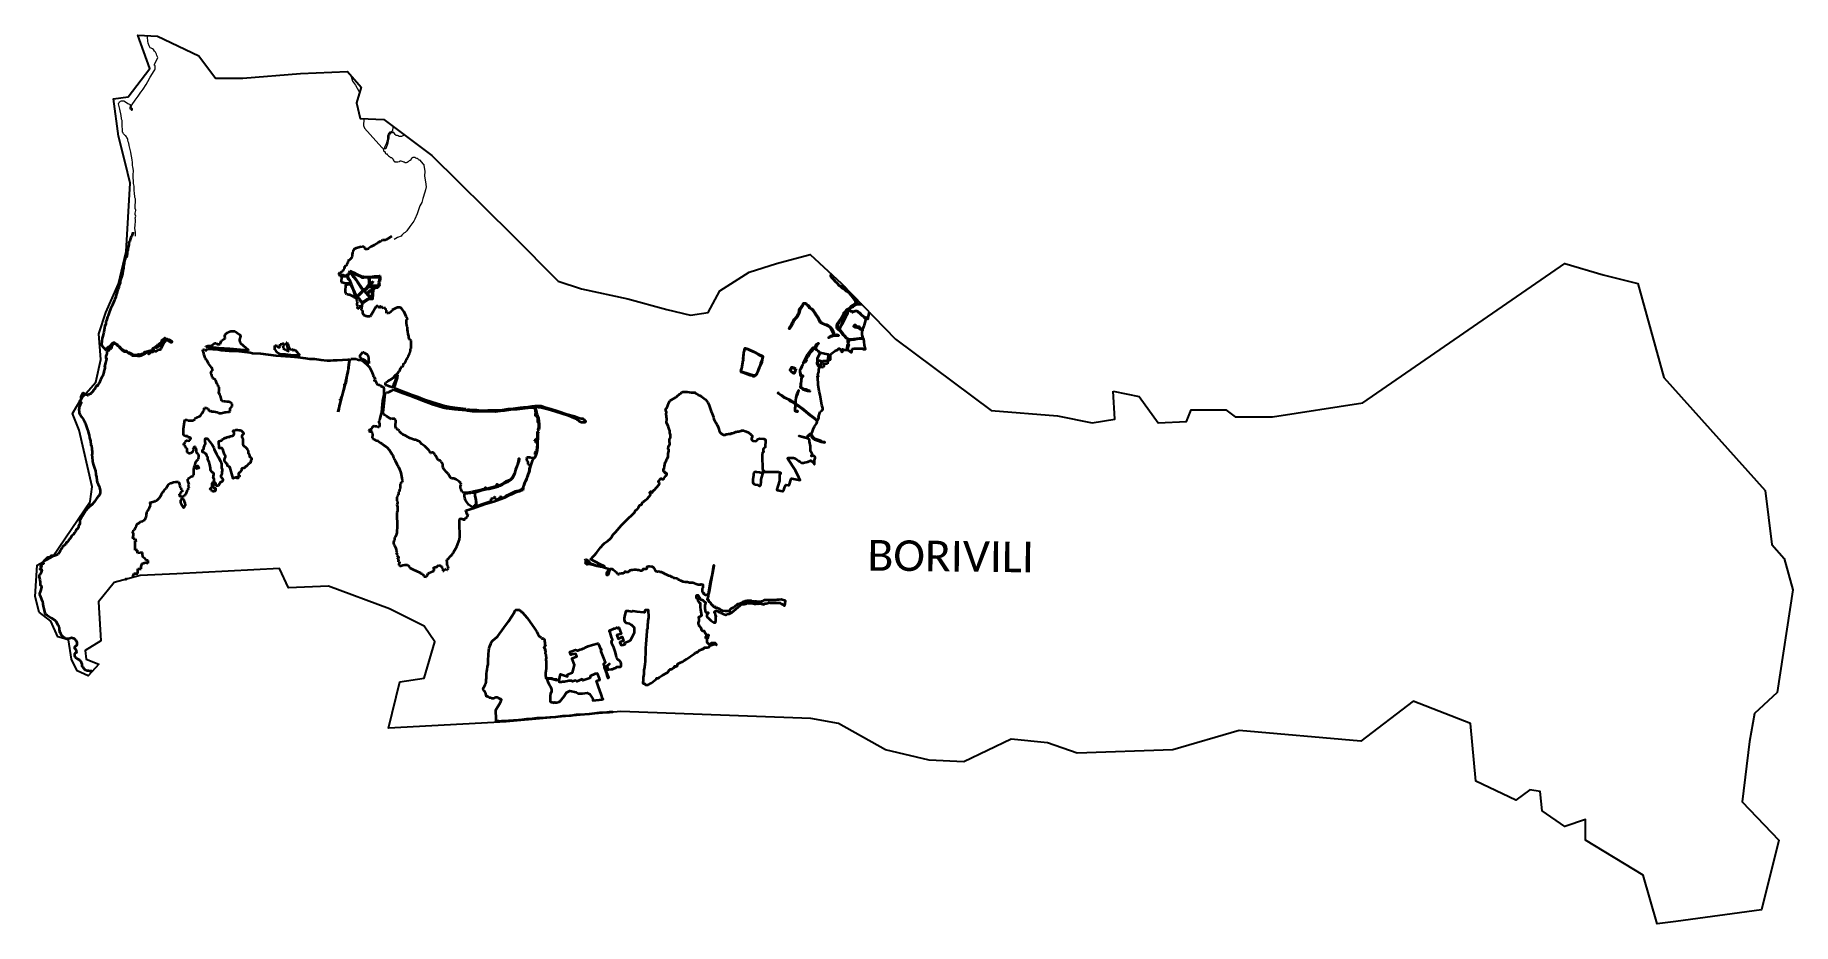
# Model space of a CAD drawing. Header units: metres. Extents: x 266208 to 280437, y 2124392 to 2131586.
import ezdxf

# ---------------------------------------------------------------- set-up
doc = ezdxf.new("R2010")
doc.units = ezdxf.units.M
doc.layers.add('HIGH TIDE LINE', color=7, linetype='Continuous', true_color=0xff00c5)
doc.layers.add('village', color=3, linetype='Continuous')
doc.layers.add('VILLAGE NAME', color=250, linetype='Continuous')

msp = doc.modelspace()

# ---------------------------------------------------------------- texts
at = {"layer": 'VILLAGE NAME', "insert": (272947, 2127500), "char_height": 247.63, "attachment_point": 1, "rotation": 359.3415}
msp.add_mtext_dynamic_manual_height_columns('{\\fCalibri|b0|i0|c0|p34;BORIVILI}', width=3307.61, gutter_width=1238, heights=[554], dxfattribs=at)

# ---------------------------------------------------------------- linework, layer by layer
at = {"color": 3}
msp.add_lwpolyline([(274934, 2128703), (275145, 2128660)], dxfattribs=at)
at = {"layer": 'HIGH TIDE LINE', "lineweight": 35}
for p, q in [((268849, 2129876), (268853, 2129880)), ((268853, 2129880), (268857, 2129876)), ((268932, 2129879), (268960, 2129891)), ((268960, 2129891), (268960, 2129895)), ((268960, 2129895), (268964, 2129895)), ((268964, 2129895), (268980, 2129906)), ((268980, 2129906), (268984, 2129906)), ((268984, 2129906), (268988, 2129910)), ((268988, 2129910), (269004, 2129918)), ((269004, 2129918), (269008, 2129918)), ((269008, 2129922), (269017, 2129926)), ((269008, 2129918), (269008, 2129922)), ((269017, 2129926), (269021, 2129930)), ((269021, 2129930), (269040, 2129929)), ((269040, 2129929), (269048, 2129933)), ((269048, 2129933), (269052, 2129933)), ((269052, 2129933), (269065, 2129941)), ((269065, 2129941), (269096, 2129960)), ((268735, 2129739), (268739, 2129743)), ((268735, 2129735), (268735, 2129739)), ((268739, 2129743), (268743, 2129747)), ((268743, 2129754), (268747, 2129758)), ((268743, 2129747), (268743, 2129754)), ((268747, 2129766), (268751, 2129770)), ((268747, 2129758), (268747, 2129766)), ((268751, 2129770), (268755, 2129770)), ((268755, 2129770), (268755, 2129774)), ((268755, 2129774), (268763, 2129774)), ((268763, 2129778), (268768, 2129782)), ((268763, 2129774), (268763, 2129778)), ((268768, 2129782), (268772, 2129786)), ((268772, 2129790), (268776, 2129794)), ((268772, 2129786), (268772, 2129790)), ((268776, 2129814), (268780, 2129822)), ((268776, 2129794), (268776, 2129814)), ((268780, 2129830), (268784, 2129838)), ((268780, 2129822), (268780, 2129830)), ((268784, 2129841), (268788, 2129849)), ((268784, 2129838), (268784, 2129841)), ((268788, 2129849), (268793, 2129857)), ((268793, 2129857), (268809, 2129865)), ((268809, 2129865), (268837, 2129873)), ((268837, 2129873), (268849, 2129876)), ((268857, 2129876), (268868, 2129876)), ((268868, 2129876), (268872, 2129872)), ((268872, 2129872), (268872, 2129864)), ((268872, 2129864), (268880, 2129856)), ((268880, 2129856), (268896, 2129856)), ((268896, 2129856), (268908, 2129860)), ((268908, 2129864), (268916, 2129871)), ((268908, 2129860), (268908, 2129864)), ((268916, 2129871), (268924, 2129875)), ((268924, 2129875), (268932, 2129879)), ((268670, 2129660), (268674, 2129664)), ((268670, 2129648), (268670, 2129660)), ((268674, 2129644), (268670, 2129648)), ((268674, 2129664), (268682, 2129664)), ((268674, 2129636), (268674, 2129644)), ((268682, 2129636), (268674, 2129636)), ((268682, 2129664), (268686, 2129668)), ((268686, 2129644), (268682, 2129640)), ((268682, 2129640), (268682, 2129636)), ((268686, 2129668), (268690, 2129672)), ((268702, 2129644), (268686, 2129644)), ((268689, 2129588), (268690, 2129632)), ((268690, 2129676), (268698, 2129679)), ((268690, 2129672), (268690, 2129676)), ((268690, 2129632), (268694, 2129636)), ((268694, 2129636), (268730, 2129635)), ((268698, 2129679), (268702, 2129683)), ((268702, 2129683), (268706, 2129687)), ((268714, 2129639), (268702, 2129644)), ((268706, 2129691), (268711, 2129695)), ((268706, 2129687), (268706, 2129691)), ((268711, 2129699), (268715, 2129707)), ((268711, 2129695), (268711, 2129699)), ((268722, 2129639), (268714, 2129639)), ((268715, 2129715), (268719, 2129719)), ((268715, 2129707), (268715, 2129715)), ((268719, 2129719), (268723, 2129719)), ((268726, 2129643), (268722, 2129639)), ((268723, 2129719), (268723, 2129723)), ((268723, 2129723), (268727, 2129723)), ((268730, 2129643), (268726, 2129643)), ((268727, 2129723), (268731, 2129727)), ((268734, 2129639), (268730, 2129643)), ((268730, 2129635), (268734, 2129639)), ((268731, 2129731), (268735, 2129735)), ((268731, 2129727), (268731, 2129731)), ((268754, 2129675), (268746, 2129663)), ((268746, 2129663), (268750, 2129655)), ((268753, 2129607), (268749, 2129607)), ((268749, 2129607), (268757, 2129587)), ((268750, 2129655), (268750, 2129659)), ((268750, 2129659), (268754, 2129659)), ((268768, 2129571), (268753, 2129607)), ((268766, 2129674), (268754, 2129675)), ((268754, 2129659), (268754, 2129663)), ((268754, 2129663), (268762, 2129663)), ((268762, 2129663), (268785, 2129626)), ((268770, 2129670), (268766, 2129674)), ((268790, 2129662), (268770, 2129670)), ((268785, 2129626), (268816, 2129586)), ((268821, 2129646), (268790, 2129662)), ((268849, 2129633), (268821, 2129646)), ((268853, 2129629), (268849, 2129633)), ((268869, 2129629), (268853, 2129629)), ((268917, 2129628), (268869, 2129629)), ((268916, 2129617), (268913, 2129625)), ((268913, 2129625), (268917, 2129625)), ((268916, 2129593), (268916, 2129617)), ((268952, 2129632), (268917, 2129628)), ((268917, 2129625), (268940, 2129628)), ((268940, 2129628), (268996, 2129627)), ((268992, 2129635), (268952, 2129632)), ((268992, 2129600), (268988, 2129588)), ((269000, 2129635), (268992, 2129635)), ((268996, 2129619), (268992, 2129600)), ((268996, 2129627), (268996, 2129619)), ((269004, 2129631), (269000, 2129635)), ((269000, 2129599), (269004, 2129615)), ((269000, 2129591), (269000, 2129599)), ((269004, 2129615), (269004, 2129631)), ((268693, 2129584), (268689, 2129588)), ((268701, 2129580), (268693, 2129584)), ((268717, 2129576), (268701, 2129580)), ((268749, 2129575), (268717, 2129576)), ((268720, 2129520), (268724, 2129556)), ((268720, 2129508), (268720, 2129520)), ((268724, 2129500), (268720, 2129508)), ((268724, 2129556), (268725, 2129568)), ((268724, 2129496), (268724, 2129500)), ((268727, 2129492), (268724, 2129496)), ((268725, 2129568), (268733, 2129567)), ((268731, 2129488), (268727, 2129492)), ((268735, 2129488), (268731, 2129488)), ((268733, 2129567), (268741, 2129571)), ((268747, 2129484), (268735, 2129488)), ((268741, 2129571), (268756, 2129571)), ((268755, 2129483), (268747, 2129484)), ((268753, 2129579), (268749, 2129575)), ((268757, 2129579), (268753, 2129579)), ((268767, 2129479), (268755, 2129483)), ((268756, 2129571), (268760, 2129567)), ((268757, 2129587), (268757, 2129579)), ((268760, 2129567), (268780, 2129531)), ((268783, 2129471), (268767, 2129479)), ((268788, 2129523), (268768, 2129571)), ((268780, 2129531), (268799, 2129471)), ((268791, 2129463), (268783, 2129471)), ((268807, 2129479), (268788, 2129523)), ((268799, 2129459), (268791, 2129463)), ((268799, 2129471), (268807, 2129463)), ((268807, 2129459), (268799, 2129459)), ((268807, 2129475), (268807, 2129479)), ((268815, 2129475), (268807, 2129475)), ((268807, 2129463), (268811, 2129459)), ((268811, 2129455), (268807, 2129459)), ((268810, 2129443), (268811, 2129455)), ((268811, 2129459), (268819, 2129459)), ((268815, 2129467), (268847, 2129498)), ((268827, 2129486), (268815, 2129475)), ((268819, 2129463), (268815, 2129467)), ((268816, 2129586), (268852, 2129534)), ((268830, 2129458), (268819, 2129463)), ((268819, 2129459), (268826, 2129455)), ((268826, 2129455), (268830, 2129455)), ((268843, 2129502), (268827, 2129486)), ((268838, 2129446), (268830, 2129458)), ((268830, 2129455), (268834, 2129446)), ((268859, 2129518), (268843, 2129502)), ((268847, 2129498), (268867, 2129518)), ((268852, 2129534), (268859, 2129526)), ((268859, 2129526), (268859, 2129518)), ((268867, 2129518), (268871, 2129518)), ((268902, 2129453), (268870, 2129434)), ((268871, 2129518), (268875, 2129522)), ((268871, 2129518), (268879, 2129506)), ((268879, 2129514), (268871, 2129518)), ((268875, 2129522), (268879, 2129522)), ((268879, 2129522), (268883, 2129525)), ((268891, 2129497), (268879, 2129514)), ((268879, 2129506), (268906, 2129477)), ((268883, 2129525), (268891, 2129529)), ((268891, 2129529), (268895, 2129533)), ((268895, 2129501), (268891, 2129497)), ((268895, 2129533), (268899, 2129533)), ((268923, 2129521), (268895, 2129501)), ((268899, 2129537), (268903, 2129541)), ((268899, 2129533), (268899, 2129537)), ((268906, 2129453), (268902, 2129453)), ((268903, 2129545), (268907, 2129549)), ((268903, 2129541), (268903, 2129545)), ((268906, 2129481), (268907, 2129505)), ((268922, 2129469), (268906, 2129481)), ((268906, 2129477), (268918, 2129465)), ((268914, 2129457), (268906, 2129457)), ((268906, 2129457), (268910, 2129453)), ((268906, 2129449), (268906, 2129453)), ((268907, 2129549), (268935, 2129549)), ((268907, 2129505), (268911, 2129505)), ((268910, 2129453), (268914, 2129453)), ((268911, 2129505), (268927, 2129521)), ((268918, 2129461), (268914, 2129457)), ((268914, 2129453), (268926, 2129449)), ((268920, 2129589), (268916, 2129593)), ((268918, 2129465), (268918, 2129461)), ((268918, 2129457), (268922, 2129461)), ((268918, 2129453), (268918, 2129457)), ((268926, 2129453), (268918, 2129453)), ((268920, 2129585), (268920, 2129589)), ((268924, 2129585), (268920, 2129585)), ((268922, 2129461), (268922, 2129469)), ((268927, 2129521), (268923, 2129521)), ((268924, 2129581), (268924, 2129585)), ((268932, 2129580), (268924, 2129581)), ((268924, 2129565), (268928, 2129569)), ((268924, 2129557), (268924, 2129565)), ((268979, 2129556), (268924, 2129557)), ((268926, 2129449), (268926, 2129453)), ((268928, 2129573), (268936, 2129576)), ((268928, 2129569), (268928, 2129573)), ((268936, 2129588), (268932, 2129584)), ((268932, 2129584), (268932, 2129580)), ((268935, 2129549), (268939, 2129552)), ((268944, 2129592), (268936, 2129588)), ((268936, 2129576), (268944, 2129588)), ((268939, 2129552), (268955, 2129552)), ((268955, 2129544), (268939, 2129533)), ((268939, 2129533), (268943, 2129525)), ((268943, 2129525), (268947, 2129532)), ((268944, 2129588), (268944, 2129592)), ((268947, 2129532), (268951, 2129532)), ((268951, 2129532), (268955, 2129536)), ((268955, 2129552), (268959, 2129548)), ((268959, 2129544), (268955, 2129544)), ((268955, 2129536), (268963, 2129540)), ((268959, 2129548), (268963, 2129548)), ((268963, 2129548), (268959, 2129544)), ((268963, 2129540), (268967, 2129544)), ((268967, 2129544), (268983, 2129544)), ((268987, 2129564), (268979, 2129556)), ((268983, 2129544), (268983, 2129548)), ((268983, 2129548), (268991, 2129548)), ((268988, 2129584), (268987, 2129564)), ((268988, 2129588), (268992, 2129588)), ((268992, 2129584), (268988, 2129584)), ((268991, 2129552), (268995, 2129556)), ((268991, 2129548), (268991, 2129552)), ((268992, 2129588), (268996, 2129591)), ((268992, 2129580), (268992, 2129584)), ((268996, 2129580), (268992, 2129580)), ((268995, 2129572), (268996, 2129580)), ((268999, 2129568), (268995, 2129572)), ((268995, 2129556), (268999, 2129564)), ((268996, 2129591), (269000, 2129591)), ((268999, 2129564), (268999, 2129568)), ((268814, 2129439), (268810, 2129443)), ((268814, 2129435), (268814, 2129439)), ((268818, 2129427), (268814, 2129435)), ((268814, 2129411), (268818, 2129427)), ((268814, 2129403), (268814, 2129411)), ((268818, 2129399), (268814, 2129403)), ((268817, 2129375), (268821, 2129387)), ((268821, 2129375), (268817, 2129375)), ((268818, 2129395), (268818, 2129399)), ((268822, 2129391), (268818, 2129395)), ((268821, 2129387), (268822, 2129391)), ((268821, 2129371), (268821, 2129375)), ((268825, 2129371), (268821, 2129371)), ((268829, 2129375), (268825, 2129375)), ((268825, 2129375), (268825, 2129371)), ((268833, 2129391), (268829, 2129387)), ((268829, 2129387), (268829, 2129375)), ((268841, 2129391), (268833, 2129391)), ((268834, 2129446), (268846, 2129426)), ((268854, 2129426), (268838, 2129446)), ((268845, 2129387), (268841, 2129391)), ((268849, 2129387), (268845, 2129387)), ((268846, 2129426), (268854, 2129418)), ((268854, 2129410), (268849, 2129383)), ((268849, 2129383), (268849, 2129387)), ((268849, 2129363), (268853, 2129379)), ((268849, 2129359), (268849, 2129363)), ((268857, 2129359), (268849, 2129359)), ((268853, 2129379), (268858, 2129410)), ((268858, 2129426), (268854, 2129426)), ((268854, 2129418), (268854, 2129414)), ((268854, 2129414), (268858, 2129414)), ((268858, 2129410), (268854, 2129410)), ((268857, 2129355), (268857, 2129359)), ((268861, 2129351), (268857, 2129355)), ((268870, 2129434), (268858, 2129426)), ((268858, 2129418), (268862, 2129422)), ((268858, 2129414), (268858, 2129418)), ((268861, 2129339), (268861, 2129351)), ((268864, 2129331), (268861, 2129339)), ((268862, 2129422), (268870, 2129426)), ((268868, 2129319), (268864, 2129331)), ((268892, 2129310), (268868, 2129319)), ((268870, 2129426), (268906, 2129449)), ((268920, 2129310), (268892, 2129310)), ((268924, 2129318), (268920, 2129310)), ((268928, 2129322), (268924, 2129318)), ((268948, 2129353), (268928, 2129322)), ((268961, 2129377), (268948, 2129353)), ((268969, 2129389), (268961, 2129377)), ((268973, 2129393), (268969, 2129389)), ((268981, 2129393), (268973, 2129393)), ((268981, 2129389), (268981, 2129393)), ((268985, 2129389), (268981, 2129389)), ((268985, 2129385), (268985, 2129389)), ((268989, 2129384), (268985, 2129385)), ((268989, 2129381), (268989, 2129384)), ((268993, 2129380), (268989, 2129381)), ((268997, 2129384), (268993, 2129384)), ((268993, 2129384), (268993, 2129380)), ((268997, 2129380), (268997, 2129384)), ((269001, 2129380), (268997, 2129380)), ((269021, 2129384), (269001, 2129384)), ((269001, 2129384), (269001, 2129380)), ((269020, 2129380), (269021, 2129384)), ((269024, 2129380), (269020, 2129380)), ((269024, 2129376), (269024, 2129380)), ((269028, 2129372), (269024, 2129376)), ((269032, 2129376), (269028, 2129372)), ((269044, 2129376), (269032, 2129376)), ((269044, 2129368), (269044, 2129376)), ((269048, 2129368), (269044, 2129368)), ((269048, 2129364), (269048, 2129368)), ((269052, 2129360), (269048, 2129364)), ((269052, 2129340), (269052, 2129360)), ((269056, 2129336), (269052, 2129340)), ((269068, 2129336), (269056, 2129336)), ((269088, 2129347), (269068, 2129336)), ((269096, 2129351), (269088, 2129347)), ((269100, 2129363), (269096, 2129359)), ((269096, 2129359), (269096, 2129351)), ((269116, 2129371), (269100, 2129363)), ((269132, 2129378), (269116, 2129371)), ((269140, 2129382), (269132, 2129378)), ((269160, 2129382), (269140, 2129382)), ((269168, 2129378), (269160, 2129382)), ((269176, 2129370), (269168, 2129378)), ((269195, 2129346), (269176, 2129370)), ((269211, 2129310), (269195, 2129346)), ((272783, 2129329), (272774, 2129313)), ((272774, 2129313), (272775, 2129317)), ((272775, 2129321), (272779, 2129329)), ((272775, 2129317), (272775, 2129321)), ((272779, 2129333), (272783, 2129341)), ((272779, 2129329), (272779, 2129333)), ((272783, 2129345), (272783, 2129349)), ((272783, 2129349), (272787, 2129349)), ((272783, 2129341), (272783, 2129345)), ((272787, 2129345), (272783, 2129341)), ((272783, 2129341), (272783, 2129329)), ((272787, 2129353), (272791, 2129361)), ((272787, 2129349), (272787, 2129353)), ((272791, 2129353), (272787, 2129345)), ((272791, 2129361), (272795, 2129361)), ((272795, 2129361), (272791, 2129353)), ((272795, 2129361), (272795, 2129365)), ((272795, 2129365), (272803, 2129361)), ((272799, 2129361), (272795, 2129361)), ((272803, 2129361), (272799, 2129361)), ((272803, 2129361), (272811, 2129356)), ((272807, 2129357), (272803, 2129361)), ((272811, 2129353), (272807, 2129357)), ((272811, 2129356), (272815, 2129356)), ((272811, 2129349), (272811, 2129353)), ((272815, 2129348), (272811, 2129349)), ((272815, 2129356), (272819, 2129352)), ((272819, 2129344), (272815, 2129348)), ((272819, 2129352), (272823, 2129348)), ((272823, 2129344), (272819, 2129344)), ((272823, 2129348), (272823, 2129344)), ((272823, 2129344), (272827, 2129344)), ((272827, 2129344), (272823, 2129344)), ((272827, 2129344), (272831, 2129348)), ((272831, 2129344), (272827, 2129344)), ((272831, 2129348), (272835, 2129348)), ((272835, 2129348), (272831, 2129344)), ((267751, 2129168), (267755, 2129172)), ((267755, 2129172), (267767, 2129179)), ((267767, 2129179), (267771, 2129183)), ((267771, 2129183), (267783, 2129187)), ((267783, 2129187), (267791, 2129191)), ((267791, 2129191), (267803, 2129191)), ((267803, 2129191), (267819, 2129191)), ((267819, 2129191), (267823, 2129190)), ((267823, 2129190), (267863, 2129162)), ((269222, 2129293), (269211, 2129310)), ((269214, 2129278), (269218, 2129282)), ((269214, 2129258), (269214, 2129278)), ((269217, 2129234), (269214, 2129258)), ((269217, 2129230), (269217, 2129234)), ((269221, 2129226), (269217, 2129230)), ((269218, 2129282), (269218, 2129286)), ((269218, 2129286), (269222, 2129285)), ((269221, 2129202), (269221, 2129226)), ((269225, 2129186), (269221, 2129202)), ((269222, 2129285), (269222, 2129293)), ((269228, 2129166), (269225, 2129186)), ((267566, 2129039), (267578, 2129043)), ((267566, 2129035), (267566, 2129039)), ((267566, 2129031), (267566, 2129035)), ((267566, 2129027), (267566, 2129031)), ((267570, 2129019), (267566, 2129027)), ((267578, 2129043), (267582, 2129039)), ((267582, 2129039), (267586, 2129035)), ((267586, 2129035), (267598, 2129034)), ((267590, 2129066), (267606, 2129070)), ((267590, 2129062), (267590, 2129066)), ((267606, 2129062), (267590, 2129062)), ((267598, 2129042), (267602, 2129046)), ((267598, 2129034), (267598, 2129042)), ((267602, 2129046), (267690, 2129041)), ((267606, 2129070), (267622, 2129070)), ((267694, 2129053), (267606, 2129062)), ((267622, 2129070), (267634, 2129074)), ((267634, 2129074), (267658, 2129089)), ((267658, 2129089), (267666, 2129093)), ((267666, 2129093), (267670, 2129093)), ((267670, 2129093), (267674, 2129093)), ((267674, 2129093), (267678, 2129085)), ((267678, 2129085), (267706, 2129085)), ((267690, 2129041), (267713, 2129037)), ((267781, 2129048), (267694, 2129053)), ((267706, 2129085), (267710, 2129101)), ((267710, 2129101), (267714, 2129108)), ((267713, 2129037), (267777, 2129032)), ((267714, 2129108), (267718, 2129112)), ((267718, 2129112), (267722, 2129116)), ((267722, 2129116), (267739, 2129128)), ((267739, 2129128), (267747, 2129132)), ((267743, 2129152), (267747, 2129160)), ((267743, 2129148), (267743, 2129152)), ((267743, 2129144), (267743, 2129148)), ((267747, 2129140), (267743, 2129144)), ((267747, 2129160), (267751, 2129168)), ((267747, 2129132), (267747, 2129140)), ((267777, 2129032), (267781, 2129048)), ((267785, 2129048), (267781, 2129032)), ((267781, 2129032), (267793, 2129032)), ((267869, 2129038), (267785, 2129048)), ((267793, 2129032), (267857, 2129027)), ((267857, 2129027), (267948, 2129017)), ((267870, 2129150), (267862, 2129122)), ((267862, 2129122), (267862, 2129118)), ((267862, 2129118), (267862, 2129110)), ((267862, 2129110), (267866, 2129110)), ((267863, 2129162), (267870, 2129154)), ((267866, 2129110), (267866, 2129102)), ((267866, 2129102), (267870, 2129094)), ((267932, 2129034), (267869, 2129038)), ((267870, 2129154), (267870, 2129150)), ((267870, 2129094), (267932, 2129038)), ((267932, 2129038), (267936, 2129033)), ((267936, 2129033), (267932, 2129034)), ((268147, 2129042), (268148, 2129046)), ((268147, 2129038), (268147, 2129042)), ((268155, 2129034), (268147, 2129038)), ((268148, 2129054), (268148, 2129070)), ((268148, 2129070), (268152, 2129070)), ((268148, 2129046), (268148, 2129054)), ((268152, 2129070), (268152, 2129074)), ((268152, 2129074), (268156, 2129074)), ((268167, 2129018), (268155, 2129034)), ((268156, 2129074), (268160, 2129074)), ((268160, 2129074), (268164, 2129070)), ((268164, 2129070), (268168, 2129066)), ((268168, 2129066), (268172, 2129062)), ((268172, 2129062), (268176, 2129062)), ((268176, 2129062), (268180, 2129058)), ((268180, 2129058), (268184, 2129058)), ((268184, 2129058), (268188, 2129062)), ((268188, 2129062), (268192, 2129066)), ((268192, 2129082), (268192, 2129086)), ((268192, 2129086), (268196, 2129085)), ((268192, 2129074), (268192, 2129082)), ((268192, 2129070), (268192, 2129074)), ((268192, 2129066), (268192, 2129070)), ((268196, 2129085), (268200, 2129085)), ((268200, 2129085), (268212, 2129089)), ((268212, 2129089), (268216, 2129089)), ((268216, 2129065), (268215, 2129057)), ((268215, 2129057), (268215, 2129053)), ((268215, 2129053), (268219, 2129049)), ((268216, 2129089), (268220, 2129089)), ((268220, 2129077), (268216, 2129069)), ((268216, 2129069), (268216, 2129065)), ((268219, 2129049), (268223, 2129045)), ((268220, 2129089), (268220, 2129085)), ((268220, 2129085), (268220, 2129081)), ((268220, 2129081), (268220, 2129077)), ((268223, 2129045), (268231, 2129045)), ((268231, 2129045), (268235, 2129041)), ((268235, 2129041), (268243, 2129037)), ((268248, 2129077), (268240, 2129097)), ((268240, 2129097), (268244, 2129097)), ((268243, 2129037), (268255, 2129029)), ((268244, 2129097), (268248, 2129093)), ((268248, 2129093), (268252, 2129085)), ((268251, 2129065), (268248, 2129077)), ((268255, 2129053), (268251, 2129065)), ((268252, 2129085), (268259, 2129065)), ((268259, 2129045), (268255, 2129053)), ((268255, 2129029), (268259, 2129029)), ((268259, 2129065), (268267, 2129049)), ((268263, 2129037), (268259, 2129045)), ((268259, 2129033), (268263, 2129037)), ((268259, 2129029), (268259, 2129033)), ((268267, 2129049), (268271, 2129045)), ((268271, 2129045), (268279, 2129044)), ((268279, 2129044), (268283, 2129048)), ((268283, 2129048), (268287, 2129044)), ((268287, 2129044), (268291, 2129036)), ((268291, 2129036), (268295, 2129036)), ((268295, 2129036), (268299, 2129040)), ((268299, 2129040), (268307, 2129040)), ((268307, 2129040), (268311, 2129036)), ((268311, 2129036), (268315, 2129036)), ((268315, 2129036), (268350, 2128992)), ((269232, 2129150), (269228, 2129166)), ((269232, 2129138), (269232, 2129150)), ((269236, 2129130), (269232, 2129138)), ((269236, 2129126), (269236, 2129130)), ((269240, 2129126), (269236, 2129126)), ((269240, 2129122), (269240, 2129126)), ((269244, 2129118), (269240, 2129122)), ((269242, 2129018), (269246, 2129026)), ((269248, 2129118), (269244, 2129118)), ((269246, 2129026), (269247, 2129046)), ((269247, 2129046), (269251, 2129050)), ((269252, 2129114), (269248, 2129118)), ((269251, 2129050), (269252, 2129114)), ((267574, 2129011), (267570, 2129019)), ((267574, 2129003), (267574, 2129011)), ((267577, 2128999), (267574, 2129003)), ((267585, 2128975), (267577, 2128999)), ((267589, 2128967), (267585, 2128975)), ((267593, 2128959), (267589, 2128967)), ((267597, 2128955), (267593, 2128959)), ((267612, 2128927), (267597, 2128955)), ((267636, 2128895), (267612, 2128927)), ((267643, 2128882), (267636, 2128895)), ((267948, 2129017), (267968, 2129013)), ((267968, 2129013), (268032, 2129008)), ((268032, 2129008), (268155, 2128994)), ((268155, 2128994), (268234, 2128989)), ((268183, 2129006), (268167, 2129018)), ((268195, 2129002), (268183, 2129006)), ((268234, 2129001), (268195, 2129002)), ((268274, 2128997), (268234, 2129001)), ((268234, 2128989), (268274, 2128985)), ((268274, 2128985), (268274, 2128997)), ((268330, 2128992), (268278, 2128997)), ((268278, 2128997), (268278, 2128989)), ((268278, 2128989), (268278, 2128985)), ((268278, 2128985), (268334, 2128980)), ((268350, 2128992), (268330, 2128992)), ((268334, 2128980), (268397, 2128971)), ((268397, 2128971), (268429, 2128967)), ((268429, 2128967), (268469, 2128966)), ((268469, 2128966), (268521, 2128957)), ((268521, 2128957), (268572, 2128952)), ((268572, 2128952), (268588, 2128952)), ((268588, 2128952), (268600, 2128952)), ((268600, 2128952), (268620, 2128956)), ((268620, 2128956), (268652, 2128955)), ((268652, 2128955), (268696, 2128959)), ((268696, 2128959), (268740, 2128962)), ((268743, 2128894), (268738, 2128862)), ((268740, 2128962), (268744, 2128962)), ((268742, 2128870), (268747, 2128890)), ((268747, 2128934), (268743, 2128894)), ((268744, 2128962), (268748, 2128962)), ((268752, 2128958), (268747, 2128934)), ((268747, 2128890), (268751, 2128926)), ((268748, 2128962), (268752, 2128962)), ((268751, 2128926), (268755, 2128954)), ((268752, 2128962), (268752, 2128958)), ((268755, 2128954), (268760, 2128962)), ((268760, 2128962), (268764, 2128966)), ((268764, 2128966), (268772, 2128966)), ((268772, 2128966), (268799, 2128965)), ((268799, 2128965), (268807, 2128965)), ((268807, 2128965), (268815, 2128961)), ((268815, 2128961), (268819, 2128961)), ((268819, 2128961), (268823, 2128957)), ((268823, 2128957), (268839, 2128957)), ((268839, 2128984), (268840, 2128988)), ((268839, 2128980), (268839, 2128984)), ((268839, 2128976), (268839, 2128980)), ((268843, 2128976), (268839, 2128976)), ((268839, 2128957), (268843, 2128957)), ((268840, 2128996), (268844, 2129000)), ((268840, 2128988), (268840, 2128996)), ((268843, 2128972), (268843, 2128976)), ((268847, 2128968), (268843, 2128972)), ((268843, 2128957), (268847, 2128956)), ((268844, 2129000), (268848, 2129004)), ((268851, 2128968), (268847, 2128968)), ((268847, 2128956), (268851, 2128956)), ((268848, 2129004), (268852, 2129008)), ((268851, 2128964), (268851, 2128968)), ((268851, 2128956), (268855, 2128964)), ((268855, 2128964), (268851, 2128964)), ((268852, 2129012), (268860, 2129020)), ((268852, 2129008), (268852, 2129012)), ((268859, 2128964), (268855, 2128952)), ((268855, 2128952), (268875, 2128936)), ((268863, 2128960), (268859, 2128964)), ((268860, 2129020), (268864, 2129020)), ((268879, 2128952), (268863, 2128960)), ((268864, 2129020), (268868, 2129020)), ((268868, 2129020), (268872, 2129016)), ((268872, 2129016), (268876, 2129012)), ((268875, 2128936), (268894, 2128920)), ((268876, 2129012), (268892, 2129004)), ((268895, 2128936), (268879, 2128952)), ((268892, 2129004), (268895, 2129000)), ((268894, 2128920), (268906, 2128908)), ((268895, 2129000), (268899, 2128996)), ((268902, 2128932), (268895, 2128936)), ((268899, 2128996), (268903, 2128991)), ((268902, 2128928), (268902, 2128932)), ((268906, 2128928), (268902, 2128928)), ((268903, 2128991), (268907, 2128968)), ((268910, 2128928), (268906, 2128928)), ((268906, 2128908), (268910, 2128904)), ((268907, 2128968), (268910, 2128928)), ((268910, 2128904), (268918, 2128896)), ((268918, 2128896), (268918, 2128892)), ((268918, 2128892), (268933, 2128860)), ((269164, 2128880), (269169, 2128892)), ((269169, 2128892), (269173, 2128896)), ((269173, 2128900), (269177, 2128904)), ((269173, 2128896), (269173, 2128900)), ((269177, 2128904), (269181, 2128904)), ((269181, 2128904), (269189, 2128912)), ((269189, 2128920), (269193, 2128927)), ((269189, 2128912), (269189, 2128920)), ((269193, 2128927), (269193, 2128931)), ((269193, 2128931), (269197, 2128931)), ((269197, 2128931), (269209, 2128951)), ((269209, 2128951), (269213, 2128959)), ((269213, 2128963), (269218, 2128967)), ((269213, 2128959), (269213, 2128963)), ((269218, 2128967), (269222, 2128971)), ((269222, 2128971), (269226, 2128975)), ((269226, 2128979), (269230, 2128987)), ((269226, 2128975), (269226, 2128979)), ((269230, 2128991), (269234, 2128995)), ((269230, 2128987), (269230, 2128991)), ((269234, 2128999), (269238, 2129006)), ((269234, 2128995), (269234, 2128999)), ((269238, 2129006), (269242, 2129010)), ((269242, 2129010), (269242, 2129018)), ((272322, 2128878), (272330, 2128890)), ((272330, 2128890), (272330, 2128894)), ((272330, 2128894), (272334, 2128894)), ((272334, 2128894), (272354, 2128889)), ((272354, 2128889), (272362, 2128885)), ((272362, 2128885), (272366, 2128885)), ((272366, 2128885), (272366, 2128881)), ((272561, 2128906), (272566, 2128910)), ((272565, 2128898), (272561, 2128906)), ((272569, 2128898), (272565, 2128898)), ((272566, 2128910), (272574, 2128918)), ((272577, 2128894), (272569, 2128898)), ((272574, 2128918), (272574, 2128926)), ((272574, 2128926), (272582, 2128926)), ((272585, 2128898), (272577, 2128894)), ((272578, 2128930), (272578, 2128946)), ((272578, 2128946), (272582, 2128946)), ((272582, 2128926), (272578, 2128930)), ((272582, 2128946), (272586, 2128950)), ((272589, 2128898), (272585, 2128898)), ((272586, 2128950), (272614, 2128953)), ((272621, 2128925), (272586, 2128926)), ((272586, 2128926), (272590, 2128922)), ((272593, 2128910), (272589, 2128898)), ((272590, 2128922), (272593, 2128918)), ((272593, 2128918), (272593, 2128910)), ((272614, 2128953), (272622, 2128953)), ((272626, 2128949), (272621, 2128925)), ((272622, 2128953), (272626, 2128949)), ((267631, 2128855), (267635, 2128863)), ((267631, 2128851), (267631, 2128855)), ((267635, 2128843), (267631, 2128851)), ((267635, 2128863), (267639, 2128867)), ((267639, 2128835), (267635, 2128843)), ((267639, 2128867), (267643, 2128870)), ((267642, 2128819), (267639, 2128835)), ((267646, 2128811), (267642, 2128819)), ((267643, 2128878), (267643, 2128882)), ((267643, 2128874), (267643, 2128878)), ((267643, 2128870), (267643, 2128874)), ((267650, 2128807), (267646, 2128811)), ((267654, 2128803), (267650, 2128807)), ((267662, 2128799), (267654, 2128803)), ((267666, 2128798), (267662, 2128799)), ((267670, 2128794), (267666, 2128798)), ((267670, 2128790), (267670, 2128794)), ((267678, 2128766), (267670, 2128790)), ((267682, 2128766), (267678, 2128766)), ((267681, 2128762), (267682, 2128766)), ((267685, 2128762), (267681, 2128762)), ((267685, 2128758), (267685, 2128762)), ((267689, 2128754), (267685, 2128758)), ((267689, 2128746), (267689, 2128754)), ((267689, 2128742), (267689, 2128746)), ((267693, 2128742), (267689, 2128742)), ((267697, 2128738), (267693, 2128742)), ((268713, 2128747), (268708, 2128739)), ((268713, 2128763), (268709, 2128763)), ((268709, 2128763), (268709, 2128759)), ((268709, 2128759), (268709, 2128755)), ((268709, 2128755), (268709, 2128751)), ((268709, 2128751), (268713, 2128751)), ((268712, 2128731), (268721, 2128763)), ((268717, 2128763), (268713, 2128763)), ((268713, 2128751), (268713, 2128747)), ((268721, 2128783), (268717, 2128763)), ((268730, 2128831), (268721, 2128783)), ((268721, 2128763), (268725, 2128775)), ((268725, 2128775), (268729, 2128791)), ((268729, 2128791), (268734, 2128835)), ((268738, 2128862), (268730, 2128831)), ((268734, 2128835), (268742, 2128870)), ((268933, 2128860), (268945, 2128832)), ((268945, 2128832), (268949, 2128824)), ((268949, 2128824), (268945, 2128824)), ((268945, 2128824), (268945, 2128820)), ((268945, 2128820), (268953, 2128819)), ((268956, 2128800), (268952, 2128796)), ((268952, 2128796), (268952, 2128792)), ((268952, 2128792), (268956, 2128788)), ((268953, 2128819), (268956, 2128815)), ((268956, 2128815), (268960, 2128799)), ((268960, 2128799), (268956, 2128800)), ((268956, 2128788), (268956, 2128792)), ((268956, 2128792), (268960, 2128792)), ((268960, 2128792), (268964, 2128787)), ((268964, 2128787), (268972, 2128767)), ((268972, 2128767), (268980, 2128759)), ((268980, 2128759), (268984, 2128759)), ((268984, 2128759), (268987, 2128755)), ((268987, 2128755), (268995, 2128755)), ((268995, 2128755), (268999, 2128755)), ((268999, 2128755), (269003, 2128751)), ((269003, 2128751), (269003, 2128747)), ((269003, 2128747), (269015, 2128743)), ((269015, 2128743), (269019, 2128743)), ((269019, 2128743), (269023, 2128743)), ((269023, 2128743), (269023, 2128739)), ((269043, 2128770), (269047, 2128774)), ((269043, 2128754), (269043, 2128770)), ((269047, 2128754), (269043, 2128754)), ((269047, 2128774), (269064, 2128786)), ((269051, 2128750), (269047, 2128754)), ((269055, 2128750), (269051, 2128750)), ((269075, 2128742), (269055, 2128750)), ((269064, 2128786), (269096, 2128805)), ((269095, 2128738), (269075, 2128742)), ((269096, 2128805), (269112, 2128817)), ((269107, 2128746), (269103, 2128742)), ((269103, 2128742), (269103, 2128738)), ((269119, 2128781), (269107, 2128754)), ((269107, 2128754), (269107, 2128746)), ((269112, 2128817), (269116, 2128825)), ((269115, 2128733), (269119, 2128741)), ((269116, 2128825), (269120, 2128829)), ((269136, 2128833), (269119, 2128781)), ((269119, 2128741), (269127, 2128773)), ((269120, 2128829), (269124, 2128833)), ((269124, 2128833), (269124, 2128837)), ((269124, 2128837), (269128, 2128837)), ((269127, 2128773), (269140, 2128813)), ((269128, 2128837), (269128, 2128841)), ((269128, 2128841), (269140, 2128841)), ((269144, 2128837), (269136, 2128837)), ((269136, 2128837), (269136, 2128833)), ((269140, 2128841), (269144, 2128845)), ((269140, 2128813), (269144, 2128837)), ((269144, 2128849), (269148, 2128860)), ((269144, 2128845), (269144, 2128849)), ((269148, 2128860), (269152, 2128864)), ((269152, 2128864), (269156, 2128864)), ((269156, 2128864), (269164, 2128880)), ((272322, 2128874), (272322, 2128878)), ((272326, 2128870), (272322, 2128874)), ((272330, 2128862), (272326, 2128870)), ((272346, 2128854), (272330, 2128862)), ((272350, 2128849), (272346, 2128854)), ((272354, 2128857), (272350, 2128849)), ((272366, 2128881), (272354, 2128857)), ((267696, 2128698), (267697, 2128702)), ((267696, 2128694), (267696, 2128698)), ((267704, 2128674), (267696, 2128694)), ((267697, 2128734), (267697, 2128738)), ((267697, 2128726), (267697, 2128734)), ((267697, 2128718), (267697, 2128726)), ((267697, 2128714), (267697, 2128718)), ((267697, 2128710), (267697, 2128714)), ((267697, 2128706), (267697, 2128710)), ((267697, 2128702), (267697, 2128706)), ((267708, 2128666), (267704, 2128674)), ((267715, 2128634), (267708, 2128666)), ((267719, 2128626), (267715, 2128634)), ((267727, 2128622), (267719, 2128626)), ((267731, 2128618), (267727, 2128622)), ((267735, 2128622), (267731, 2128618)), ((267739, 2128622), (267735, 2128622)), ((267743, 2128622), (267739, 2128622)), ((267747, 2128622), (267743, 2128622)), ((267763, 2128618), (267747, 2128622)), ((267775, 2128618), (267763, 2128618)), ((267783, 2128614), (267775, 2128618)), ((267791, 2128609), (267783, 2128614)), ((267795, 2128609), (267791, 2128609)), ((267795, 2128605), (267795, 2128609)), ((267799, 2128605), (267795, 2128605)), ((267803, 2128601), (267799, 2128605)), ((267803, 2128597), (267803, 2128601)), ((268679, 2128624), (268670, 2128585)), ((268674, 2128589), (268687, 2128644)), ((268679, 2128640), (268675, 2128640)), ((268675, 2128640), (268675, 2128636)), ((268675, 2128636), (268675, 2128632)), ((268675, 2128632), (268679, 2128632)), ((268683, 2128640), (268679, 2128640)), ((268679, 2128632), (268679, 2128628)), ((268679, 2128628), (268679, 2128624)), ((268691, 2128664), (268683, 2128644)), ((268683, 2128644), (268683, 2128640)), ((268687, 2128644), (268712, 2128731)), ((268700, 2128704), (268691, 2128664)), ((268708, 2128739), (268700, 2128704)), ((269017, 2128600), (269012, 2128532)), ((269021, 2128627), (269017, 2128600)), ((269030, 2128675), (269021, 2128627)), ((269023, 2128739), (269027, 2128739)), ((269027, 2128739), (269027, 2128735)), ((269027, 2128735), (269031, 2128723)), ((269028, 2128556), (269038, 2128659)), ((269031, 2128707), (269030, 2128675)), ((269031, 2128723), (269031, 2128707)), ((269038, 2128659), (269042, 2128683)), ((269042, 2128683), (269046, 2128691)), ((269046, 2128691), (269050, 2128695)), ((269050, 2128695), (269066, 2128694)), ((269066, 2128694), (269074, 2128698)), ((269074, 2128698), (269090, 2128706)), ((269090, 2128706), (269094, 2128710)), ((269094, 2128710), (269102, 2128714)), ((269103, 2128738), (269095, 2128738)), ((269102, 2128714), (269106, 2128714)), ((269106, 2128714), (269110, 2128718)), ((269110, 2128718), (269186, 2128689)), ((269115, 2128730), (269115, 2128733)), ((269122, 2128725), (269115, 2128730)), ((269154, 2128713), (269122, 2128725)), ((269210, 2128692), (269154, 2128713)), ((269186, 2128689), (269241, 2128668)), ((269261, 2128672), (269210, 2128692)), ((269241, 2128668), (269352, 2128626)), ((269309, 2128655), (269261, 2128672)), ((269360, 2128634), (269309, 2128655)), ((269352, 2128626), (269395, 2128610)), ((269463, 2128601), (269360, 2128634)), ((269395, 2128610), (269431, 2128597)), ((269523, 2128584), (269463, 2128601)), ((267418, 2128468), (267422, 2128471)), ((267418, 2128456), (267418, 2128468)), ((267422, 2128471), (267426, 2128471)), ((267426, 2128471), (267434, 2128471)), ((267434, 2128471), (267438, 2128471)), ((267438, 2128471), (267446, 2128467)), ((267446, 2128467), (267458, 2128467)), ((267458, 2128467), (267482, 2128467)), ((267482, 2128467), (267490, 2128470)), ((267490, 2128470), (267498, 2128474)), ((267498, 2128474), (267502, 2128478)), ((267502, 2128482), (267510, 2128490)), ((267502, 2128478), (267502, 2128482)), ((267510, 2128490), (267514, 2128490)), ((267514, 2128490), (267522, 2128494)), ((267522, 2128494), (267526, 2128494)), ((267526, 2128494), (267534, 2128498)), ((267534, 2128498), (267542, 2128502)), ((267542, 2128502), (267550, 2128509)), ((267550, 2128509), (267559, 2128525)), ((267559, 2128525), (267567, 2128541)), ((267567, 2128541), (267571, 2128545)), ((267571, 2128545), (267575, 2128549)), ((267575, 2128565), (267579, 2128569)), ((267575, 2128561), (267575, 2128565)), ((267575, 2128553), (267575, 2128561)), ((267575, 2128549), (267575, 2128553)), ((267579, 2128569), (267587, 2128569)), ((267587, 2128569), (267591, 2128569)), ((267591, 2128569), (267595, 2128569)), ((267595, 2128569), (267603, 2128564)), ((267603, 2128564), (267607, 2128564)), ((267607, 2128564), (267607, 2128556)), ((267607, 2128556), (267611, 2128552)), ((267611, 2128552), (267615, 2128548)), ((267615, 2128548), (267619, 2128544)), ((267619, 2128544), (267627, 2128544)), ((267627, 2128544), (267638, 2128540)), ((267638, 2128540), (267646, 2128540)), ((267646, 2128540), (267654, 2128540)), ((267654, 2128540), (267682, 2128535)), ((267682, 2128535), (267690, 2128531)), ((267690, 2128531), (267694, 2128527)), ((267694, 2128527), (267702, 2128527)), ((267702, 2128527), (267714, 2128527)), ((267714, 2128527), (267734, 2128531)), ((267734, 2128531), (267742, 2128535)), ((267742, 2128535), (267754, 2128534)), ((267754, 2128534), (267770, 2128538)), ((267770, 2128538), (267778, 2128538)), ((267778, 2128538), (267782, 2128538)), ((267782, 2128538), (267786, 2128542)), ((267786, 2128562), (267790, 2128570)), ((267786, 2128558), (267786, 2128562)), ((267786, 2128554), (267786, 2128558)), ((267786, 2128546), (267786, 2128554)), ((267786, 2128542), (267786, 2128546)), ((267790, 2128570), (267794, 2128570)), ((267794, 2128574), (267798, 2128578)), ((267794, 2128570), (267794, 2128574)), ((267798, 2128578), (267802, 2128581)), ((267802, 2128593), (267803, 2128597)), ((267802, 2128589), (267802, 2128593)), ((267802, 2128581), (267802, 2128589)), ((268662, 2128541), (268674, 2128589)), ((268666, 2128561), (268662, 2128537)), ((268662, 2128537), (268662, 2128541)), ((268670, 2128585), (268666, 2128561)), ((268995, 2128468), (268991, 2128461)), ((268991, 2128461), (268991, 2128453)), ((268999, 2128484), (268995, 2128468)), ((269008, 2128524), (268999, 2128484)), ((269012, 2128532), (269008, 2128524)), ((269024, 2128528), (269028, 2128556)), ((269024, 2128524), (269024, 2128528)), ((269028, 2128520), (269024, 2128524)), ((269028, 2128516), (269028, 2128520)), ((269036, 2128512), (269028, 2128516)), ((269051, 2128503), (269036, 2128512)), ((269083, 2128483), (269051, 2128503)), ((269091, 2128479), (269083, 2128483)), ((269095, 2128475), (269091, 2128479)), ((269099, 2128479), (269095, 2128475)), ((269119, 2128479), (269099, 2128479)), ((269123, 2128475), (269119, 2128479)), ((269127, 2128470), (269123, 2128475)), ((269126, 2128419), (269127, 2128470)), ((269431, 2128597), (269467, 2128585)), ((269467, 2128585), (269510, 2128572)), ((269510, 2128572), (269538, 2128568)), ((269566, 2128576), (269523, 2128584)), ((269538, 2128568), (269602, 2128559)), ((269626, 2128567), (269566, 2128576)), ((269602, 2128559), (269693, 2128550)), ((269697, 2128558), (269626, 2128567)), ((269693, 2128550), (269697, 2128558)), ((267409, 2128400), (267418, 2128456)), ((267409, 2128356), (267409, 2128400)), ((267409, 2128352), (267409, 2128356)), ((267417, 2128344), (267409, 2128352)), ((267424, 2128340), (267417, 2128344)), ((267436, 2128340), (267424, 2128340)), ((267440, 2128340), (267436, 2128340)), ((267444, 2128336), (267440, 2128340)), ((267444, 2128332), (267444, 2128336)), ((267444, 2128328), (267444, 2128332)), ((267448, 2128328), (267444, 2128328)), ((267452, 2128328), (267448, 2128328)), ((267456, 2128328), (267452, 2128328)), ((267460, 2128328), (267456, 2128328)), ((267464, 2128328), (267460, 2128328)), ((267468, 2128323), (267464, 2128328)), ((267464, 2128312), (267464, 2128316)), ((267464, 2128316), (267468, 2128316)), ((267468, 2128319), (267468, 2128323)), ((267468, 2128316), (267468, 2128319)), ((268914, 2128390), (268910, 2128386)), ((268910, 2128386), (268910, 2128382)), ((268910, 2128382), (268914, 2128378)), ((268918, 2128390), (268914, 2128390)), ((268914, 2128378), (268918, 2128378)), ((268922, 2128394), (268918, 2128390)), ((268918, 2128378), (268922, 2128378)), ((268926, 2128394), (268922, 2128394)), ((268922, 2128378), (268922, 2128382)), ((268922, 2128382), (268926, 2128382)), ((268930, 2128398), (268926, 2128394)), ((268926, 2128382), (268930, 2128378)), ((268931, 2128406), (268930, 2128398)), ((268930, 2128378), (268930, 2128374)), ((268930, 2128374), (268934, 2128374)), ((268935, 2128410), (268931, 2128406)), ((268934, 2128374), (268934, 2128366)), ((268934, 2128366), (268938, 2128358)), ((268939, 2128413), (268935, 2128410)), ((268938, 2128346), (268937, 2128330)), ((268937, 2128330), (268937, 2128326)), ((268937, 2128326), (268941, 2128322)), ((268938, 2128358), (268938, 2128346)), ((268943, 2128417), (268939, 2128413)), ((268941, 2128322), (268941, 2128318)), ((268941, 2128318), (268949, 2128318)), ((268951, 2128421), (268943, 2128417)), ((268949, 2128318), (268957, 2128310)), ((268959, 2128417), (268951, 2128421)), ((268963, 2128417), (268959, 2128417)), ((268971, 2128417), (268963, 2128417)), ((268975, 2128417), (268971, 2128417)), ((268982, 2128413), (268975, 2128417)), ((268990, 2128413), (268982, 2128413)), ((268994, 2128413), (268990, 2128413)), ((268991, 2128453), (268995, 2128441)), ((268995, 2128425), (268994, 2128417)), ((268994, 2128417), (268994, 2128413)), ((268995, 2128441), (268995, 2128425)), ((269130, 2128403), (269126, 2128419)), ((269134, 2128403), (269130, 2128403)), ((269138, 2128399), (269134, 2128403)), ((269141, 2128395), (269138, 2128399)), ((269145, 2128391), (269141, 2128395)), ((269149, 2128390), (269145, 2128391)), ((269153, 2128386), (269149, 2128390)), ((269157, 2128382), (269153, 2128386)), ((269157, 2128378), (269157, 2128382)), ((269169, 2128366), (269157, 2128378)), ((269173, 2128362), (269169, 2128366)), ((269185, 2128354), (269173, 2128362)), ((269208, 2128342), (269185, 2128354)), ((269240, 2128325), (269208, 2128342)), ((269280, 2128309), (269240, 2128325)), ((270267, 2128314), (270255, 2128315)), ((270255, 2128315), (270255, 2128307)), ((270271, 2128318), (270267, 2128314)), ((270272, 2128378), (270271, 2128318)), ((270284, 2128378), (270272, 2128378)), ((270278, 2128247), (270280, 2128366)), ((270280, 2128366), (270284, 2128378)), ((267412, 2128277), (267412, 2128280)), ((267412, 2128280), (267416, 2128280)), ((267412, 2128273), (267412, 2128277)), ((267415, 2128268), (267412, 2128273)), ((267419, 2128264), (267415, 2128268)), ((267416, 2128284), (267420, 2128288)), ((267420, 2128284), (267416, 2128284)), ((267416, 2128280), (267420, 2128280)), ((267423, 2128260), (267419, 2128264)), ((267420, 2128288), (267424, 2128292)), ((267420, 2128280), (267420, 2128284)), ((267427, 2128256), (267423, 2128260)), ((267424, 2128296), (267428, 2128300)), ((267424, 2128292), (267424, 2128296)), ((267427, 2128252), (267427, 2128256)), ((267427, 2128248), (267427, 2128252)), ((267431, 2128244), (267427, 2128248)), ((267428, 2128300), (267432, 2128304)), ((267435, 2128244), (267431, 2128244)), ((267432, 2128304), (267432, 2128308)), ((267432, 2128308), (267436, 2128308)), ((267435, 2128240), (267435, 2128244)), ((267439, 2128240), (267435, 2128240)), ((267436, 2128308), (267436, 2128304)), ((267436, 2128304), (267440, 2128304)), ((267439, 2128236), (267439, 2128240)), ((267439, 2128228), (267439, 2128236)), ((267439, 2128220), (267439, 2128228)), ((267439, 2128216), (267439, 2128220)), ((267439, 2128212), (267439, 2128216)), ((267442, 2128208), (267439, 2128212)), ((267440, 2128304), (267444, 2128300)), ((267446, 2128204), (267442, 2128208)), ((267444, 2128300), (267448, 2128304)), ((267450, 2128204), (267446, 2128204)), ((267448, 2128304), (267452, 2128304)), ((267450, 2128200), (267450, 2128204)), ((267454, 2128200), (267450, 2128200)), ((267452, 2128304), (267456, 2128304)), ((267458, 2128200), (267454, 2128200)), ((267456, 2128304), (267460, 2128304)), ((267462, 2128200), (267458, 2128200)), ((267460, 2128308), (267460, 2128312)), ((267460, 2128312), (267464, 2128312)), ((267460, 2128304), (267460, 2128308)), ((267466, 2128200), (267462, 2128200)), ((267470, 2128204), (267466, 2128200)), ((267474, 2128204), (267470, 2128204)), ((267482, 2128212), (267474, 2128204)), ((267486, 2128220), (267482, 2128212)), ((267487, 2128240), (267483, 2128236)), ((267483, 2128236), (267487, 2128232)), ((267487, 2128228), (267486, 2128224)), ((267486, 2128224), (267486, 2128220)), ((267491, 2128247), (267487, 2128244)), ((267487, 2128244), (267487, 2128240)), ((267487, 2128232), (267487, 2128228)), ((267495, 2128251), (267491, 2128247)), ((267499, 2128255), (267495, 2128251)), ((267503, 2128255), (267499, 2128255)), ((267503, 2128251), (267503, 2128255)), ((267507, 2128251), (267503, 2128251)), ((267507, 2128247), (267507, 2128251)), ((267511, 2128243), (267507, 2128247)), ((267511, 2128239), (267511, 2128243)), ((267511, 2128235), (267511, 2128239)), ((267514, 2128231), (267511, 2128235)), ((267514, 2128227), (267514, 2128231)), ((267514, 2128223), (267514, 2128227)), ((267514, 2128219), (267514, 2128223)), ((267514, 2128215), (267514, 2128219)), ((267514, 2128211), (267514, 2128215)), ((267514, 2128207), (267514, 2128211)), ((267518, 2128203), (267514, 2128207)), ((267522, 2128199), (267518, 2128203)), ((267526, 2128195), (267522, 2128199)), ((267530, 2128191), (267526, 2128195)), ((267534, 2128187), (267530, 2128191)), ((267533, 2128167), (267534, 2128175)), ((267534, 2128183), (267534, 2128187)), ((267534, 2128179), (267534, 2128183)), ((267534, 2128175), (267534, 2128179)), ((268957, 2128310), (268965, 2128306)), ((268965, 2128306), (268969, 2128306)), ((268969, 2128306), (268977, 2128305)), ((268977, 2128305), (268981, 2128301)), ((268981, 2128301), (269004, 2128285)), ((269004, 2128285), (269016, 2128277)), ((269016, 2128277), (269032, 2128265)), ((269032, 2128265), (269056, 2128252)), ((269056, 2128252), (269075, 2128228)), ((269075, 2128228), (269099, 2128192)), ((269099, 2128192), (269103, 2128184)), ((269103, 2128184), (269106, 2128176)), ((269106, 2128176), (269110, 2128164)), ((269292, 2128309), (269280, 2128309)), ((269307, 2128301), (269292, 2128309)), ((269319, 2128296), (269307, 2128301)), ((269339, 2128276), (269319, 2128296)), ((269362, 2128260), (269339, 2128276)), ((269394, 2128228), (269362, 2128260)), ((269406, 2128212), (269394, 2128228)), ((269406, 2128208), (269406, 2128212)), ((269409, 2128203), (269406, 2128208)), ((269413, 2128203), (269409, 2128203)), ((269417, 2128207), (269413, 2128203)), ((269429, 2128207), (269417, 2128207)), ((269437, 2128199), (269429, 2128207)), ((269441, 2128195), (269437, 2128199)), ((269449, 2128183), (269441, 2128195)), ((269461, 2128163), (269449, 2128183)), ((270245, 2128159), (270261, 2128175)), ((270255, 2128307), (270251, 2128307)), ((270251, 2128307), (270251, 2128303)), ((270251, 2128303), (270255, 2128299)), ((270254, 2128207), (270253, 2128191)), ((270253, 2128191), (270257, 2128187)), ((270257, 2128179), (270253, 2128171)), ((270258, 2128215), (270254, 2128207)), ((270255, 2128299), (270259, 2128295)), ((270257, 2128187), (270257, 2128179)), ((270262, 2128215), (270258, 2128215)), ((270259, 2128295), (270263, 2128291)), ((270261, 2128179), (270270, 2128203)), ((270261, 2128175), (270261, 2128179)), ((270266, 2128219), (270262, 2128215)), ((270263, 2128291), (270267, 2128291)), ((270270, 2128243), (270266, 2128227)), ((270266, 2128227), (270266, 2128219)), ((270267, 2128291), (270267, 2128287)), ((270267, 2128287), (270271, 2128279)), ((270271, 2128279), (270270, 2128243)), ((270270, 2128203), (270274, 2128223)), ((270274, 2128231), (270278, 2128247)), ((270274, 2128223), (270274, 2128231)), ((267492, 2128072), (267496, 2128088)), ((267492, 2128044), (267492, 2128072)), ((267492, 2128028), (267492, 2128044)), ((267496, 2128088), (267501, 2128100)), ((267501, 2128100), (267509, 2128132)), ((267509, 2128132), (267517, 2128140)), ((267517, 2128140), (267521, 2128151)), ((267521, 2128151), (267529, 2128155)), ((267529, 2128163), (267533, 2128167)), ((267529, 2128155), (267529, 2128163)), ((269110, 2128164), (269114, 2128156)), ((269114, 2128156), (269118, 2128152)), ((269118, 2128152), (269122, 2128144)), ((269122, 2128144), (269137, 2128112)), ((269137, 2128112), (269149, 2128092)), ((269149, 2128092), (269157, 2128072)), ((269157, 2128072), (269168, 2128044)), ((269168, 2128044), (269176, 2128000)), ((269464, 2128155), (269461, 2128163)), ((269468, 2128151), (269464, 2128155)), ((269472, 2128147), (269468, 2128151)), ((269476, 2128147), (269472, 2128147)), ((269480, 2128143), (269476, 2128147)), ((269484, 2128143), (269480, 2128143)), ((269488, 2128139), (269484, 2128143)), ((269488, 2128135), (269488, 2128139)), ((269496, 2128131), (269488, 2128135)), ((269500, 2128123), (269496, 2128131)), ((269504, 2128122), (269500, 2128123)), ((269508, 2128118), (269504, 2128122)), ((269507, 2128091), (269508, 2128118)), ((269511, 2128086), (269507, 2128091)), ((269515, 2128074), (269511, 2128086)), ((269523, 2128066), (269515, 2128074)), ((269535, 2128050), (269523, 2128066)), ((269550, 2128034), (269535, 2128050)), ((269566, 2128014), (269550, 2128034)), ((270189, 2128164), (270185, 2128160)), ((270185, 2128160), (270185, 2128148)), ((270185, 2128148), (270189, 2128144)), ((270193, 2128168), (270189, 2128164)), ((270189, 2128144), (270193, 2128140)), ((270213, 2128168), (270193, 2128168)), ((270193, 2128140), (270193, 2128136)), ((270193, 2128136), (270197, 2128132)), ((270204, 2128052), (270195, 2128029)), ((270197, 2128132), (270197, 2128112)), ((270197, 2128112), (270201, 2128112)), ((270199, 2128025), (270203, 2128041)), ((270201, 2128112), (270204, 2128108)), ((270203, 2128041), (270212, 2128060)), ((270204, 2128108), (270208, 2128108)), ((270208, 2128064), (270204, 2128052)), ((270208, 2128108), (270212, 2128104)), ((270212, 2128092), (270208, 2128076)), ((270208, 2128076), (270208, 2128064)), ((270212, 2128104), (270212, 2128092)), ((270212, 2128060), (270216, 2128080)), ((270217, 2128164), (270213, 2128168)), ((270216, 2128080), (270220, 2128100)), ((270241, 2128163), (270217, 2128164)), ((270220, 2128100), (270229, 2128124)), ((270229, 2128124), (270233, 2128140)), ((270233, 2128140), (270237, 2128148)), ((270237, 2128148), (270245, 2128159)), ((270249, 2128167), (270241, 2128163)), ((270253, 2128171), (270249, 2128167)), ((267230, 2127873), (267243, 2127889)), ((267243, 2127889), (267255, 2127908)), ((267255, 2127908), (267267, 2127920)), ((267267, 2127920), (267283, 2127940)), ((267283, 2127940), (267287, 2127948)), ((267287, 2127948), (267307, 2127959)), ((267307, 2127959), (267327, 2127967)), ((267327, 2127967), (267347, 2127971)), ((267347, 2127971), (267359, 2127971)), ((267359, 2127971), (267367, 2127970)), ((267367, 2127970), (267371, 2127966)), ((267371, 2127966), (267375, 2127950)), ((267375, 2127950), (267379, 2127938)), ((267379, 2127938), (267383, 2127922)), ((267383, 2127922), (267386, 2127918)), ((267386, 2127918), (267390, 2127914)), ((267390, 2127891), (267386, 2127887)), ((267390, 2127914), (267390, 2127910)), ((267390, 2127910), (267390, 2127906)), ((267390, 2127906), (267394, 2127902)), ((267394, 2127890), (267390, 2127891)), ((267394, 2127902), (267398, 2127898)), ((267398, 2127890), (267394, 2127890)), ((267398, 2127898), (267398, 2127894)), ((267398, 2127894), (267398, 2127890)), ((267434, 2127882), (267442, 2127902)), ((267442, 2127902), (267446, 2127906)), ((267443, 2127985), (267443, 2127993)), ((267443, 2127993), (267447, 2127993)), ((267443, 2127981), (267443, 2127985)), ((267447, 2127969), (267443, 2127981)), ((267446, 2127914), (267450, 2127918)), ((267446, 2127906), (267446, 2127914)), ((267447, 2127993), (267451, 2128001)), ((267451, 2127957), (267447, 2127969)), ((267450, 2127941), (267455, 2127949)), ((267450, 2127937), (267450, 2127941)), ((267450, 2127933), (267450, 2127937)), ((267454, 2127925), (267450, 2127933)), ((267450, 2127918), (267454, 2127921)), ((267451, 2128001), (267463, 2128009)), ((267455, 2127949), (267451, 2127957)), ((267454, 2127921), (267454, 2127925)), ((267463, 2128009), (267471, 2128013)), ((267471, 2128013), (267483, 2128017)), ((267483, 2128017), (267487, 2128021)), ((267487, 2128021), (267492, 2128028)), ((269154, 2127893), (269150, 2127889)), ((269150, 2127889), (269150, 2127881)), ((269158, 2127897), (269154, 2127893)), ((269162, 2127916), (269158, 2127912)), ((269158, 2127912), (269158, 2127908)), ((269158, 2127908), (269158, 2127904)), ((269158, 2127904), (269158, 2127900)), ((269158, 2127900), (269158, 2127897)), ((269163, 2127940), (269162, 2127924)), ((269162, 2127924), (269162, 2127916)), ((269167, 2127960), (269163, 2127952)), ((269163, 2127952), (269163, 2127948)), ((269163, 2127948), (269163, 2127940)), ((269171, 2127964), (269167, 2127960)), ((269175, 2127968), (269171, 2127964)), ((269176, 2128000), (269175, 2127992)), ((269175, 2127992), (269179, 2127988)), ((269179, 2127972), (269175, 2127968)), ((269179, 2127988), (269179, 2127984)), ((269179, 2127984), (269183, 2127980)), ((269183, 2127980), (269179, 2127976)), ((269179, 2127976), (269179, 2127972)), ((269566, 2128010), (269566, 2128014)), ((269574, 2128002), (269566, 2128010)), ((269578, 2127998), (269574, 2128002)), ((269598, 2127998), (269578, 2127998)), ((269605, 2127994), (269598, 2127998)), ((269617, 2127989), (269605, 2127994)), ((269641, 2127973), (269617, 2127989)), ((269649, 2127965), (269641, 2127973)), ((269653, 2127961), (269649, 2127965)), ((269652, 2127937), (269657, 2127949)), ((269652, 2127917), (269652, 2127937)), ((269656, 2127913), (269652, 2127917)), ((269657, 2127949), (269653, 2127961)), ((269656, 2127909), (269656, 2127913)), ((269660, 2127901), (269656, 2127909)), ((269664, 2127889), (269660, 2127901)), ((269672, 2127885), (269664, 2127889)), ((269735, 2127888), (269719, 2127884)), ((269735, 2127880), (269735, 2127888)), ((270094, 2127891), (270066, 2127879)), ((270122, 2127898), (270094, 2127891)), ((270098, 2127887), (270114, 2127891)), ((270114, 2127891), (270134, 2127894)), ((270146, 2127910), (270122, 2127898)), ((270134, 2127894), (270146, 2127902)), ((270150, 2127914), (270146, 2127910)), ((270146, 2127902), (270150, 2127902)), ((270154, 2127914), (270150, 2127914)), ((270150, 2127902), (270154, 2127906)), ((270158, 2127918), (270154, 2127918)), ((270154, 2127918), (270154, 2127914)), ((270154, 2127906), (270158, 2127906)), ((270162, 2127938), (270158, 2127922)), ((270158, 2127922), (270158, 2127918)), ((270158, 2127906), (270162, 2127910)), ((270166, 2127957), (270162, 2127938)), ((270162, 2127934), (270170, 2127949)), ((270162, 2127910), (270162, 2127934)), ((270175, 2127973), (270166, 2127957)), ((270170, 2127949), (270174, 2127965)), ((270174, 2127965), (270179, 2127973)), ((270179, 2127985), (270175, 2127973)), ((270183, 2127997), (270179, 2127985)), ((270179, 2127973), (270187, 2127985)), ((270187, 2128001), (270183, 2127997)), ((270191, 2128013), (270187, 2128001)), ((270187, 2127985), (270191, 2128005)), ((270195, 2128029), (270191, 2128013)), ((270191, 2128005), (270199, 2128025)), ((267121, 2127739), (267129, 2127747)), ((267129, 2127747), (267137, 2127767)), ((267137, 2127767), (267141, 2127779)), ((267138, 2127803), (267142, 2127807)), ((267138, 2127799), (267138, 2127803)), ((267142, 2127791), (267138, 2127799)), ((267141, 2127779), (267142, 2127791)), ((267142, 2127807), (267150, 2127806)), ((267150, 2127806), (267178, 2127814)), ((267178, 2127814), (267186, 2127818)), ((267186, 2127818), (267190, 2127818)), ((267190, 2127818), (267194, 2127818)), ((267194, 2127818), (267202, 2127826)), ((267202, 2127826), (267214, 2127841)), ((267214, 2127841), (267230, 2127869)), ((267230, 2127869), (267230, 2127873)), ((267378, 2127871), (267374, 2127871)), ((267374, 2127871), (267374, 2127867)), ((267374, 2127867), (267374, 2127863)), ((267374, 2127863), (267374, 2127859)), ((267374, 2127859), (267378, 2127855)), ((267382, 2127875), (267378, 2127871)), ((267378, 2127855), (267382, 2127855)), ((267386, 2127879), (267382, 2127875)), ((267382, 2127855), (267385, 2127855)), ((267385, 2127855), (267389, 2127855)), ((267386, 2127887), (267386, 2127883)), ((267386, 2127883), (267386, 2127879)), ((267389, 2127855), (267393, 2127851)), ((267393, 2127851), (267397, 2127851)), ((267397, 2127851), (267401, 2127851)), ((267401, 2127851), (267409, 2127854)), ((267409, 2127854), (267413, 2127854)), ((267413, 2127854), (267417, 2127862)), ((267417, 2127862), (267422, 2127866)), ((267422, 2127866), (267425, 2127866)), ((267425, 2127866), (267430, 2127874)), ((267430, 2127874), (267434, 2127882)), ((269142, 2127853), (269137, 2127845)), ((269137, 2127845), (269137, 2127837)), ((269137, 2127837), (269137, 2127833)), ((269137, 2127833), (269137, 2127817)), ((269137, 2127817), (269141, 2127809)), ((269141, 2127801), (269137, 2127785)), ((269137, 2127785), (269140, 2127769)), ((269140, 2127769), (269140, 2127753)), ((269140, 2127753), (269140, 2127745)), ((269140, 2127745), (269140, 2127733)), ((269141, 2127809), (269141, 2127801)), ((269146, 2127865), (269142, 2127861)), ((269142, 2127861), (269142, 2127853)), ((269150, 2127869), (269146, 2127869)), ((269146, 2127869), (269146, 2127865)), ((269150, 2127881), (269150, 2127877)), ((269150, 2127877), (269150, 2127873)), ((269150, 2127873), (269150, 2127869)), ((269675, 2127881), (269672, 2127885)), ((269683, 2127881), (269675, 2127881)), ((269719, 2127884), (269683, 2127881)), ((269683, 2127853), (269683, 2127873)), ((269683, 2127873), (269687, 2127873)), ((269687, 2127837), (269683, 2127853)), ((269687, 2127877), (269735, 2127880)), ((269687, 2127873), (269687, 2127877)), ((269691, 2127821), (269687, 2127837)), ((269702, 2127805), (269691, 2127821)), ((269693, 2127737), (269765, 2127760)), ((269718, 2127785), (269702, 2127805)), ((269734, 2127773), (269718, 2127785)), ((269742, 2127769), (269734, 2127773)), ((269745, 2127764), (269742, 2127769)), ((269757, 2127764), (269745, 2127764)), ((269758, 2127772), (269757, 2127764)), ((269762, 2127776), (269758, 2127772)), ((269774, 2127780), (269762, 2127780)), ((269762, 2127780), (269762, 2127776)), ((269765, 2127760), (269777, 2127764)), ((269777, 2127776), (269774, 2127780)), ((269777, 2127764), (269853, 2127791)), ((269781, 2127776), (269777, 2127776)), ((269781, 2127772), (269781, 2127776)), ((269785, 2127772), (269781, 2127772)), ((269841, 2127791), (269785, 2127772)), ((269897, 2127810), (269841, 2127791)), ((269853, 2127791), (269921, 2127810)), ((269898, 2127834), (269897, 2127810)), ((269910, 2127834), (269898, 2127834)), ((269918, 2127838), (269910, 2127834)), ((269922, 2127842), (269918, 2127842)), ((269918, 2127842), (269918, 2127838)), ((269921, 2127810), (269973, 2127829)), ((269926, 2127845), (269922, 2127842)), ((269930, 2127845), (269926, 2127845)), ((269934, 2127841), (269930, 2127845)), ((269934, 2127833), (269934, 2127841)), ((269938, 2127829), (269934, 2127833)), ((269942, 2127829), (269938, 2127829)), ((269941, 2127825), (269942, 2127829)), ((269945, 2127825), (269941, 2127825)), ((269958, 2127833), (269945, 2127825)), ((269965, 2127833), (269958, 2127833)), ((269966, 2127845), (269965, 2127833)), ((269970, 2127845), (269966, 2127845)), ((269974, 2127849), (269970, 2127845)), ((269973, 2127829), (270009, 2127844)), ((269982, 2127845), (269974, 2127849)), ((269986, 2127845), (269982, 2127845)), ((269989, 2127841), (269986, 2127845)), ((270005, 2127844), (269989, 2127841)), ((270022, 2127856), (270005, 2127844)), ((270009, 2127844), (270050, 2127864)), ((270046, 2127868), (270022, 2127856)), ((270066, 2127879), (270046, 2127868)), ((270050, 2127864), (270066, 2127871)), ((270066, 2127871), (270082, 2127879)), ((270082, 2127879), (270098, 2127887)), ((267023, 2127605), (267028, 2127609)), ((267023, 2127601), (267023, 2127605)), ((267028, 2127613), (267032, 2127625)), ((267028, 2127609), (267028, 2127613)), ((267032, 2127625), (267036, 2127629)), ((267036, 2127629), (267048, 2127637)), ((267048, 2127637), (267064, 2127648)), ((267064, 2127648), (267076, 2127652)), ((267076, 2127652), (267088, 2127660)), ((267088, 2127660), (267096, 2127664)), ((267096, 2127664), (267104, 2127680)), ((267104, 2127680), (267108, 2127692)), ((267108, 2127692), (267112, 2127695)), ((267109, 2127707), (267113, 2127719)), ((267109, 2127703), (267109, 2127707)), ((267112, 2127695), (267109, 2127703)), ((267113, 2127727), (267117, 2127731)), ((267113, 2127719), (267113, 2127727)), ((267117, 2127731), (267121, 2127739)), ((269136, 2127722), (269135, 2127706)), ((269135, 2127706), (269138, 2127618)), ((269140, 2127733), (269136, 2127722)), ((269138, 2127618), (269137, 2127558)), ((269644, 2127666), (269649, 2127670)), ((269644, 2127619), (269644, 2127666)), ((269647, 2127543), (269644, 2127619)), ((269649, 2127670), (269653, 2127674)), ((269653, 2127674), (269657, 2127674)), ((269657, 2127674), (269676, 2127666)), ((269676, 2127666), (269688, 2127666)), ((269688, 2127670), (269692, 2127678)), ((269688, 2127666), (269688, 2127670)), ((269692, 2127678), (269696, 2127678)), ((269693, 2127729), (269693, 2127737)), ((269701, 2127729), (269693, 2127729)), ((269696, 2127678), (269696, 2127682)), ((269696, 2127682), (269700, 2127681)), ((269700, 2127681), (269704, 2127685)), ((269701, 2127713), (269701, 2127729)), ((269705, 2127709), (269701, 2127713)), ((269704, 2127685), (269705, 2127689)), ((269713, 2127709), (269705, 2127709)), ((269705, 2127689), (269709, 2127689)), ((269709, 2127689), (269713, 2127709)), ((266998, 2127514), (267002, 2127526)), ((267002, 2127514), (266998, 2127514)), ((266999, 2127566), (267003, 2127574)), ((266999, 2127562), (266999, 2127566)), ((267003, 2127550), (266999, 2127562)), ((267002, 2127526), (267003, 2127538)), ((267002, 2127510), (267002, 2127514)), ((267006, 2127510), (267002, 2127510)), ((267003, 2127578), (267011, 2127585)), ((267003, 2127574), (267003, 2127578)), ((267003, 2127538), (267003, 2127550)), ((267010, 2127510), (267006, 2127510)), ((267014, 2127506), (267010, 2127510)), ((267011, 2127585), (267019, 2127597)), ((267018, 2127502), (267014, 2127506)), ((267017, 2127462), (267018, 2127486)), ((267017, 2127418), (267017, 2127462)), ((267018, 2127498), (267018, 2127502)), ((267030, 2127498), (267018, 2127498)), ((267018, 2127490), (267018, 2127494)), ((267018, 2127494), (267022, 2127494)), ((267018, 2127486), (267018, 2127490)), ((267019, 2127597), (267023, 2127601)), ((267022, 2127494), (267030, 2127498)), ((269112, 2127491), (269108, 2127483)), ((269108, 2127483), (269108, 2127479)), ((269108, 2127479), (269108, 2127475)), ((269108, 2127475), (269112, 2127463)), ((269116, 2127499), (269112, 2127495)), ((269112, 2127495), (269112, 2127491)), ((269112, 2127463), (269116, 2127455)), ((269117, 2127507), (269116, 2127503)), ((269116, 2127503), (269116, 2127499)), ((269121, 2127523), (269117, 2127519)), ((269117, 2127519), (269117, 2127507)), ((269129, 2127539), (269121, 2127523)), ((269133, 2127550), (269129, 2127539)), ((269137, 2127558), (269133, 2127550)), ((269621, 2127448), (269642, 2127503)), ((269642, 2127503), (269646, 2127527)), ((269646, 2127527), (269647, 2127543)), ((267037, 2127418), (267017, 2127418)), ((267036, 2127394), (267037, 2127418)), ((267076, 2127397), (267036, 2127394)), ((267076, 2127389), (267076, 2127397)), ((267080, 2127361), (267076, 2127389)), ((267103, 2127345), (267080, 2127361)), ((267103, 2127337), (267103, 2127345)), ((267119, 2127333), (267103, 2127337)), ((267123, 2127333), (267119, 2127333)), ((267123, 2127329), (267123, 2127333)), ((267123, 2127321), (267123, 2127329)), ((267123, 2127313), (267123, 2127321)), ((269116, 2127455), (269124, 2127439)), ((269124, 2127439), (269127, 2127431)), ((269127, 2127431), (269131, 2127423)), ((269131, 2127423), (269131, 2127415)), ((269131, 2127415), (269135, 2127403)), ((269135, 2127403), (269131, 2127399)), ((269131, 2127399), (269135, 2127387)), ((269135, 2127387), (269139, 2127391)), ((269139, 2127387), (269135, 2127387)), ((269135, 2127387), (269135, 2127379)), ((269135, 2127379), (269143, 2127379)), ((269146, 2127351), (269138, 2127351)), ((269138, 2127351), (269138, 2127347)), ((269138, 2127347), (269142, 2127347)), ((269139, 2127391), (269139, 2127387)), ((269143, 2127379), (269139, 2127375)), ((269139, 2127375), (269142, 2127363)), ((269142, 2127363), (269146, 2127367)), ((269142, 2127347), (269146, 2127343)), ((269146, 2127367), (269150, 2127359)), ((269150, 2127351), (269146, 2127351)), ((269146, 2127343), (269146, 2127335)), ((269146, 2127335), (269150, 2127335)), ((269150, 2127331), (269146, 2127331)), ((269146, 2127331), (269146, 2127323)), ((269146, 2127323), (269154, 2127323)), ((269150, 2127359), (269150, 2127355)), ((269150, 2127355), (269150, 2127351)), ((269150, 2127335), (269150, 2127331)), ((269158, 2127319), (269153, 2127303)), ((269154, 2127323), (269158, 2127323)), ((269158, 2127323), (269158, 2127319)), ((269540, 2127333), (269540, 2127337)), ((269540, 2127337), (269544, 2127337)), ((269544, 2127317), (269540, 2127333)), ((269544, 2127341), (269548, 2127345)), ((269544, 2127337), (269544, 2127341)), ((269548, 2127345), (269556, 2127353)), ((269556, 2127353), (269568, 2127365)), ((269568, 2127365), (269576, 2127373)), ((269576, 2127373), (269581, 2127377)), ((269581, 2127377), (269585, 2127381)), ((269585, 2127381), (269589, 2127388)), ((269589, 2127388), (269593, 2127396)), ((269593, 2127396), (269621, 2127448)), ((270659, 2127333), (270663, 2127341)), ((270667, 2127329), (270659, 2127333)), ((270663, 2127341), (270671, 2127341)), ((270671, 2127337), (270667, 2127329)), ((270671, 2127341), (270679, 2127337)), ((270679, 2127337), (270671, 2127337)), ((267002, 2127211), (267006, 2127223)), ((267002, 2127196), (267002, 2127211)), ((267006, 2127223), (267006, 2127227)), ((267006, 2127227), (267018, 2127227)), ((267018, 2127227), (267038, 2127227)), ((267038, 2127227), (267038, 2127266)), ((267038, 2127266), (267066, 2127266)), ((267066, 2127266), (267067, 2127286)), ((267067, 2127286), (267071, 2127302)), ((267071, 2127306), (267075, 2127310)), ((267071, 2127302), (267071, 2127306)), ((267075, 2127310), (267087, 2127313)), ((267087, 2127313), (267099, 2127317)), ((267099, 2127317), (267123, 2127313)), ((269153, 2127303), (269153, 2127299)), ((269153, 2127299), (269153, 2127295)), ((269153, 2127295), (269157, 2127295)), ((269157, 2127295), (269161, 2127291)), ((269161, 2127291), (269169, 2127291)), ((269169, 2127291), (269185, 2127295)), ((269185, 2127295), (269201, 2127299)), ((269201, 2127299), (269217, 2127298)), ((269217, 2127298), (269221, 2127298)), ((269221, 2127298), (269225, 2127294)), ((269225, 2127294), (269229, 2127294)), ((269229, 2127294), (269233, 2127290)), ((269233, 2127290), (269233, 2127282)), ((269233, 2127282), (269241, 2127278)), ((269241, 2127278), (269241, 2127274)), ((269241, 2127274), (269272, 2127258)), ((269272, 2127258), (269292, 2127249)), ((269292, 2127249), (269328, 2127233)), ((269328, 2127233), (269331, 2127229)), ((269331, 2127229), (269343, 2127225)), ((269343, 2127225), (269347, 2127221)), ((269347, 2127221), (269355, 2127213)), ((269355, 2127213), (269355, 2127205)), ((269355, 2127205), (269359, 2127205)), ((269359, 2127205), (269375, 2127200)), ((269375, 2127204), (269379, 2127208)), ((269375, 2127200), (269375, 2127204)), ((269379, 2127208), (269387, 2127224)), ((269387, 2127228), (269395, 2127232)), ((269387, 2127224), (269387, 2127228)), ((269395, 2127232), (269399, 2127236)), ((269399, 2127236), (269403, 2127236)), ((269403, 2127236), (269431, 2127247)), ((269431, 2127247), (269435, 2127251)), ((269435, 2127251), (269439, 2127255)), ((269436, 2127271), (269436, 2127279)), ((269436, 2127279), (269440, 2127279)), ((269439, 2127259), (269436, 2127271)), ((269439, 2127255), (269439, 2127259)), ((269440, 2127279), (269444, 2127283)), ((269444, 2127283), (269452, 2127279)), ((269452, 2127279), (269456, 2127279)), ((269456, 2127279), (269464, 2127287)), ((269464, 2127287), (269468, 2127291)), ((269468, 2127291), (269472, 2127295)), ((269472, 2127295), (269484, 2127294)), ((269484, 2127294), (269488, 2127290)), ((269488, 2127290), (269492, 2127290)), ((269492, 2127290), (269496, 2127286)), ((269496, 2127286), (269500, 2127286)), ((269500, 2127286), (269499, 2127274)), ((269499, 2127274), (269507, 2127262)), ((269507, 2127262), (269507, 2127250)), ((269507, 2127250), (269515, 2127250)), ((269515, 2127250), (269519, 2127254)), ((269519, 2127254), (269531, 2127262)), ((269531, 2127262), (269535, 2127266)), ((269535, 2127266), (269543, 2127258)), ((269543, 2127258), (269547, 2127258)), ((269544, 2127301), (269544, 2127317)), ((269547, 2127293), (269544, 2127301)), ((269551, 2127285), (269547, 2127293)), ((269547, 2127262), (269555, 2127269)), ((269547, 2127258), (269547, 2127262)), ((269551, 2127281), (269551, 2127285)), ((269555, 2127269), (269551, 2127281))]:
    msp.add_line(p, q, dxfattribs=at)
at = {"layer": 'HIGH TIDE LINE', "lineweight": 0}
for points in [[(267020, 2129959), (267020, 2129991), (267016, 2130022), (267017, 2130050), (267021, 2130078), (267021, 2130098), (267017, 2130102), (267018, 2130106), (267022, 2130122), (267018, 2130134), (267018, 2130146), (267022, 2130166), (267022, 2130170), (267018, 2130182), (267019, 2130261), (267016, 2130273), (267016, 2130281), (267012, 2130305), (267012, 2130309), (267008, 2130325), (267009, 2130365), (267005, 2130385), (267002, 2130452), (267003, 2130492), (266999, 2130520), (266995, 2130532), (266995, 2130556), (266992, 2130576), (266988, 2130608), (266984, 2130620), (266981, 2130640), (266973, 2130672), (266969, 2130692), (266966, 2130711), (266962, 2130723), (266958, 2130739), (266958, 2130743), (266954, 2130751), (266950, 2130759), (266946, 2130763), (266942, 2130771), (266939, 2130771), (266931, 2130780), (266923, 2130788), (266919, 2130792), (266919, 2130796), (266915, 2130800), (266915, 2130816), (266912, 2130855), (266912, 2130895), (266908, 2130907), (266908, 2130911), (266905, 2130935), (266894, 2130987), (266886, 2131019), (266882, 2131031), (266886, 2131039), (266890, 2131043), (266890, 2131047), (266894, 2131047), (266898, 2131051), (266906, 2131054), (266926, 2131054), (266946, 2131042), (266958, 2131034), (266978, 2131026), (266981, 2131022), (266977, 2131018), (266977, 2131014), (266973, 2130998), (266973, 2130990), (266981, 2130986), (266989, 2130978), (266993, 2130978), (266993, 2130982), (266997, 2130982), (266997, 2130990), (266989, 2130994), (266989, 2130998), (266985, 2131002), (266985, 2131006), (266989, 2131014), (266993, 2131025), (267018, 2131061), (267042, 2131092), (267058, 2131116), (267062, 2131124), (267066, 2131128), (267083, 2131148), (267107, 2131187), (267119, 2131211), (267140, 2131246), (267172, 2131298), (267176, 2131306), (267180, 2131310), (267180, 2131337), (267177, 2131341), (267173, 2131341), (267173, 2131349), (267201, 2131405), (267193, 2131421), (267190, 2131433), (267182, 2131449), (267174, 2131457), (267166, 2131469), (267158, 2131477), (267146, 2131481), (267139, 2131485), (267131, 2131501), (267123, 2131521), (267119, 2131537), (267116, 2131569), (267116, 2131583)], [(268759, 2131269), (268767, 2131253), (268778, 2131213), (268802, 2131181), (268829, 2131133), (268834, 2131122)], [(268871, 2130911), (268865, 2130870), (268865, 2130854), (268873, 2130834), (268920, 2130782), (269014, 2130677), (269018, 2130673), (269022, 2130673), (269026, 2130669), (269026, 2130665), (269029, 2130649), (269037, 2130645), (269041, 2130641), (269041, 2130633), (269045, 2130629), (269049, 2130625), (269057, 2130625), (269057, 2130621), (269061, 2130617), (269069, 2130609), (269077, 2130605), (269084, 2130597), (269092, 2130597), (269100, 2130589), (269100, 2130585), (269104, 2130585), (269104, 2130581), (269108, 2130577), (269108, 2130573), (269112, 2130569), (269112, 2130565), (269116, 2130565), (269116, 2130561), (269144, 2130560), (269156, 2130564), (269164, 2130568), (269168, 2130568), (269184, 2130564), (269191, 2130560), (269195, 2130560), (269203, 2130555), (269215, 2130555), (269219, 2130559), (269223, 2130559), (269227, 2130563), (269231, 2130563), (269239, 2130571), (269243, 2130575), (269251, 2130579), (269255, 2130587), (269259, 2130591), (269260, 2130595), (269263, 2130595), (269268, 2130598), (269283, 2130598), (269287, 2130594), (269295, 2130590), (269299, 2130590), (269307, 2130586), (269311, 2130582), (269315, 2130578), (269319, 2130578), (269350, 2130542), (269354, 2130538), (269354, 2130534), (269358, 2130514), (269362, 2130486), (269361, 2130446), (269368, 2130398), (269372, 2130358), (269368, 2130335), (269363, 2130315), (269347, 2130263), (269338, 2130231), (269322, 2130204), (269314, 2130180), (269301, 2130140), (269281, 2130097), (269273, 2130081), (269265, 2130069), (269240, 2130038), (269216, 2130002), (269204, 2129990), (269192, 2129983), (269176, 2129967), (269172, 2129959), (269140, 2129948), (269115, 2129932)], [(269191, 2130783), (269190, 2130782), (269190, 2130774), (269174, 2130767), (269154, 2130767), (269146, 2130771), (269142, 2130775), (269131, 2130775), (269123, 2130783), (269111, 2130799), (269103, 2130799), (269099, 2130796), (269091, 2130796), (269083, 2130788), (269079, 2130784), (269075, 2130776), (269071, 2130772), (269071, 2130752), (269066, 2130732), (269062, 2130716), (269062, 2130712), (269058, 2130697), (269046, 2130669), (269046, 2130665), (269034, 2130665), (269038, 2130669), (269038, 2130681), (269050, 2130701), (269054, 2130717), (269058, 2130728), (269063, 2130744), (269063, 2130772), (269067, 2130780), (269067, 2130784), (269071, 2130792), (269075, 2130796), (269083, 2130804), (269087, 2130804), (269095, 2130808), (269103, 2130815), (269107, 2130839), (269108, 2130846)]]:
    msp.add_lwpolyline(points, dxfattribs=at)
at = {"layer": 'HIGH TIDE LINE', "lineweight": 35}
for points in [[(266999, 2129991), (266999, 2129987), (266990, 2129963), (266986, 2129955), (266982, 2129947), (266978, 2129932), (266974, 2129916), (266970, 2129912), (266970, 2129908), (266965, 2129904), (266965, 2129888), (266957, 2129856), (266957, 2129844), (266953, 2129836), (266952, 2129820), (266948, 2129789), (266940, 2129789), (266936, 2129773), (266936, 2129769), (266932, 2129761), (266927, 2129741), (266923, 2129717), (266923, 2129701), (266918, 2129682), (266918, 2129674), (266914, 2129658), (266914, 2129654), (266906, 2129626), (266902, 2129614), (266897, 2129598), (266897, 2129582), (266889, 2129563), (266885, 2129547), (266876, 2129527), (266872, 2129511), (266868, 2129499), (266864, 2129483), (266860, 2129471), (266860, 2129467), (266851, 2129444), (266847, 2129436), (266835, 2129404), (266827, 2129388), (266823, 2129384), (266810, 2129349), (266798, 2129317), (266798, 2129313), (266793, 2129305), (266785, 2129277), (266781, 2129265), (266781, 2129253), (266777, 2129238), (266773, 2129238), (266773, 2129234), (266764, 2129182), (266755, 2129150), (266751, 2129134), (266747, 2129111), (266746, 2129083), (266754, 2129067), (266774, 2129043), (266778, 2129038), (266782, 2129042), (266782, 2129050), (266790, 2129050), (266794, 2129050), (266798, 2129062), (266814, 2129062), (266814, 2129074), (266822, 2129074), (266826, 2129082), (266826, 2129086), (266834, 2129093), (266846, 2129097), (266850, 2129097), (266854, 2129093), (266862, 2129089), (266870, 2129085), (266874, 2129081), (266878, 2129077), (266890, 2129065), (266901, 2129053), (266917, 2129040), (266921, 2129036), (266925, 2129036), (266921, 2129032), (266929, 2129032), (266937, 2129032), (266945, 2129032), (266949, 2129028), (266949, 2129024), (266953, 2129024), (266953, 2129020), (266957, 2129020), (266968, 2129016), (266984, 2129008), (266996, 2129003), (266996, 2128999), (267008, 2128999), (267024, 2128999), (267048, 2129003), (267060, 2129002), (267072, 2129006), (267084, 2129010), (267088, 2129014), (267096, 2129022), (267100, 2129022), (267108, 2129022), (267108, 2129026), (267140, 2129033), (267148, 2129033), (267152, 2129033), (267160, 2129033), (267164, 2129033), (267168, 2129033), (267168, 2129037), (267168, 2129041), (267164, 2129045), (267160, 2129045), (267160, 2129053), (267164, 2129053), (267200, 2129080), (267204, 2129084), (267220, 2129096), (267228, 2129100), (267233, 2129107), (267237, 2129119), (267249, 2129131), (267257, 2129135), (267257, 2129131), (267257, 2129127), (267253, 2129123), (267245, 2129115), (267237, 2129103), (267232, 2129092), (267228, 2129088), (267228, 2129084), (267224, 2129084), (267224, 2129080), (267216, 2129076), (267204, 2129068), (267192, 2129060), (267184, 2129056), (267196, 2129060), (267208, 2129068), (267224, 2129076), (267236, 2129092), (267244, 2129099), (267244, 2129103), (267249, 2129111), (267253, 2129115), (267257, 2129119), (267261, 2129123), (267269, 2129127), (267277, 2129127), (267285, 2129123), (267293, 2129123), (267296, 2129119), (267316, 2129106), (267312, 2129098), (267308, 2129098), (267296, 2129107), (267292, 2129107), (267288, 2129111), (267273, 2129115), (267269, 2129115), (267261, 2129111), (267256, 2129099), (267252, 2129099), (267248, 2129091), (267232, 2129064), (267228, 2129052), (267224, 2129048), (267220, 2129040), (267212, 2129040), (267204, 2129036), (267196, 2129032), (267188, 2129028), (267188, 2129025), (267184, 2129025), (267180, 2129025), (267176, 2129029), (267172, 2129029), (267168, 2129029), (267164, 2129025), (267160, 2129025), (267160, 2129021), (267156, 2129021), (267152, 2129021), (267148, 2129021), (267144, 2129021), (267140, 2129021), (267140, 2129017), (267136, 2129013), (267136, 2129009), (267132, 2129009), (267128, 2129005), (267124, 2129010), (267120, 2129010), (267116, 2129014), (267112, 2129018), (267108, 2129018), (267100, 2129014), (267096, 2129006), (267064, 2128990), (267056, 2128987), (267052, 2128987), (267048, 2128987), (267040, 2128987), (267028, 2128991), (267012, 2128991), (266996, 2128991), (266992, 2128996), (266988, 2128996), (266984, 2129000), (266976, 2129004), (266968, 2129008), (266964, 2129008), (266949, 2129020), (266937, 2129024), (266929, 2129024), (266925, 2129028), (266925, 2129032), (266921, 2129032), (266917, 2129032), (266913, 2129036), (266897, 2129053), (266886, 2129065), (266882, 2129069), (266870, 2129077), (266858, 2129085), (266854, 2129089), (266850, 2129089), (266846, 2129089), (266838, 2129085), (266834, 2129081), (266830, 2129078), (266830, 2129074), (266830, 2129078), (266830, 2129070), (266826, 2129062), (266826, 2129054), (266822, 2129050), (266818, 2129046), (266810, 2129042), (266806, 2129038), (266801, 2129030), (266793, 2129026), (266789, 2129022), (266789, 2129018), (266789, 2129010), (266785, 2128999), (266785, 2128995), (266781, 2128991), (266781, 2128987), (266781, 2128971), (266785, 2128971), (266785, 2128967), (266776, 2128935), (266768, 2128903), (266772, 2128903), (266772, 2128899), (266772, 2128895), (266772, 2128891), (266763, 2128863), (266763, 2128859), (266755, 2128832), (266751, 2128824), (266738, 2128796), (266726, 2128768), (266714, 2128749), (266710, 2128745), (266710, 2128749), (266706, 2128749), (266694, 2128733), (266693, 2128729), (266693, 2128725), (266689, 2128721), (266677, 2128709), (266677, 2128705), (266665, 2128690), (266661, 2128686), (266637, 2128674), (266633, 2128670), (266625, 2128674), (266621, 2128674), (266617, 2128678), (266597, 2128687), (266593, 2128687), (266577, 2128659), (266577, 2128651), (266585, 2128647), (266577, 2128635), (266568, 2128623), (266576, 2128615), (266580, 2128615), (266580, 2128611), (266580, 2128607), (266576, 2128603), (266572, 2128591), (266564, 2128576), (266564, 2128564), (266560, 2128556), (266563, 2128540), (266563, 2128528), (266571, 2128516), (266583, 2128496), (266598, 2128476), (266610, 2128455), (266610, 2128452), (266610, 2128448), (266614, 2128443), (266614, 2128440), (266621, 2128423), (266629, 2128399), (266637, 2128379), (266640, 2128363), (266644, 2128347), (266648, 2128327), (266655, 2128303), (266659, 2128268), (266663, 2128264), (266666, 2128236), (266670, 2128216), (266670, 2128208), (266670, 2128204), (266670, 2128200), (266670, 2128196), (266666, 2128188), (266669, 2128172), (266673, 2128136), (266676, 2128112), (266684, 2128096), (266688, 2128080), (266696, 2128060), (266696, 2128056), (266699, 2128036), (266699, 2128028), (266703, 2128012), (266706, 2127980), (266710, 2127968), (266718, 2127952), (266718, 2127948), (266726, 2127936), (266729, 2127924), (266733, 2127900), (266733, 2127888), (266733, 2127884), (266733, 2127880), (266729, 2127864), (266725, 2127860), (266720, 2127853), (266708, 2127837), (266696, 2127821), (266692, 2127813), (266688, 2127809), (266664, 2127782), (266660, 2127786), (266652, 2127778), (266656, 2127774), (266644, 2127766), (266640, 2127762), (266615, 2127735), (266607, 2127723), (266591, 2127695), (266579, 2127675), (266570, 2127660), (266570, 2127656), (266570, 2127652), (266570, 2127644), (266570, 2127640), (266570, 2127636), (266570, 2127628), (266566, 2127624), (266562, 2127620), (266558, 2127612), (266558, 2127604), (266558, 2127600), (266553, 2127596), (266553, 2127592), (266549, 2127588), (266545, 2127588), (266541, 2127584), (266541, 2127580), (266533, 2127568), (266525, 2127557), (266517, 2127545), (266505, 2127533), (266497, 2127521), (266493, 2127517), (266493, 2127513), (266488, 2127509), (266484, 2127505), (266480, 2127502), (266480, 2127498), (266472, 2127486), (266468, 2127482), (266464, 2127482), (266464, 2127478), (266460, 2127478), (266460, 2127474), (266460, 2127470), (266456, 2127466), (266452, 2127462), (266444, 2127458), (266440, 2127454), (266436, 2127450), (266432, 2127447), (266428, 2127443), (266424, 2127435), (266420, 2127427), (266416, 2127423), (266411, 2127415), (266411, 2127411), (266407, 2127407), (266407, 2127403), (266403, 2127399), (266403, 2127395), (266395, 2127387), (266391, 2127383), (266383, 2127380), (266379, 2127376), (266371, 2127376), (266367, 2127372), (266359, 2127372), (266347, 2127372), (266343, 2127372), (266339, 2127372), (266335, 2127372), (266335, 2127368), (266331, 2127368), (266331, 2127364), (266327, 2127364), (266327, 2127360), (266323, 2127360), (266323, 2127357), (266319, 2127357), (266315, 2127357), (266311, 2127357), (266307, 2127357), (266291, 2127341), (266283, 2127337), (266283, 2127333), (266279, 2127329), (266275, 2127325), (266271, 2127317), (266271, 2127313), (266275, 2127313), (266275, 2127309), (266279, 2127309), (266262, 2127298), (266254, 2127290), (266250, 2127290), (266250, 2127286), (266254, 2127286), (266258, 2127286), (266258, 2127282), (266254, 2127274), (266250, 2127270), (266246, 2127266), (266246, 2127262), (266250, 2127262), (266254, 2127262), (266258, 2127262), (266258, 2127258), (266262, 2127254), (266262, 2127250), (266258, 2127246), (266253, 2127230), (266249, 2127222), (266245, 2127218), (266241, 2127214), (266241, 2127210), (266241, 2127206), (266241, 2127202), (266245, 2127178), (266248, 2127158), (266248, 2127147), (266248, 2127143), (266248, 2127135), (266252, 2127135), (266252, 2127131), (266256, 2127130), (266256, 2127127), (266260, 2127122), (266260, 2127118), (266251, 2127087), (266247, 2127079), (266243, 2127067), (266243, 2127059), (266247, 2127047), (266258, 2127019), (266266, 2127003), (266270, 2126983), (266273, 2126963), (266281, 2126931), (266285, 2126907), (266288, 2126903), (266292, 2126899), (266304, 2126891), (266336, 2126870), (266367, 2126850), (266375, 2126842), (266391, 2126814), (266399, 2126802), (266398, 2126798), (266402, 2126790), (266402, 2126774), (266402, 2126770), (266406, 2126770), (266406, 2126766), (266406, 2126762), (266406, 2126758), (266406, 2126754), (266410, 2126754), (266414, 2126742), (266421, 2126730), (266433, 2126718), (266441, 2126714), (266445, 2126710), (266449, 2126706), (266457, 2126701), (266461, 2126701), (266477, 2126701), (266489, 2126705), (266505, 2126709), (266513, 2126705), (266521, 2126704), (266528, 2126696), (266532, 2126692), (266536, 2126688), (266540, 2126680), (266544, 2126676), (266544, 2126664), (266544, 2126660), (266544, 2126648), (266540, 2126644), (266540, 2126640), (266536, 2126641), (266532, 2126641), (266531, 2126637), (266527, 2126633), (266527, 2126629), (266527, 2126621), (266531, 2126621), (266535, 2126617), (266539, 2126605), (266539, 2126601), (266539, 2126597), (266543, 2126593), (266543, 2126589), (266539, 2126585), (266535, 2126585), (266531, 2126585), (266531, 2126581), (266527, 2126577), (266527, 2126569), (266526, 2126565), (266526, 2126561), (266530, 2126557), (266534, 2126549), (266538, 2126545), (266542, 2126545), (266546, 2126541), (266550, 2126537), (266562, 2126533), (266566, 2126529), (266570, 2126525), (266574, 2126520), (266577, 2126512), (266581, 2126512), (266581, 2126504), (266585, 2126500), (266585, 2126492), (266585, 2126484), (266585, 2126480), (266589, 2126476), (266593, 2126472), (266597, 2126464), (266605, 2126456), (266608, 2126452), (266612, 2126448), (266616, 2126448), (266628, 2126444), (266640, 2126444), (266648, 2126440), (266656, 2126440), (266664, 2126440), (266672, 2126438)], [(272899, 2129407), (272891, 2129407), (272879, 2129407), (272871, 2129407), (272867, 2129407), (272863, 2129407), (272855, 2129404), (272831, 2129388), (272807, 2129376), (272799, 2129369), (272795, 2129369), (272791, 2129369), (272795, 2129365), (272791, 2129365), (272787, 2129365), (272783, 2129365), (272771, 2129345), (272763, 2129337), (272763, 2129333), (272759, 2129329), (272755, 2129329), (272755, 2129333), (272755, 2129337), (272755, 2129341), (272767, 2129353), (272779, 2129365), (272799, 2129377), (272815, 2129392), (272840, 2129408), (272844, 2129412), (272848, 2129412), (272848, 2129420), (272852, 2129424), (272848, 2129428), (272848, 2129436), (272840, 2129444), (272817, 2129476), (272801, 2129496), (272793, 2129500), (272777, 2129512), (272758, 2129529), (272742, 2129537), (272734, 2129545), (272730, 2129549), (272726, 2129553), (272718, 2129557), (272714, 2129561), (272703, 2129577), (272687, 2129589), (272671, 2129609), (272656, 2129622), (272652, 2129630), (272648, 2129630), (272652, 2129634), (272648, 2129634), (272648, 2129638), (272648, 2129642), (272648, 2129646), (272652, 2129646), (272652, 2129650), (272656, 2129649)], [(272656, 2129646), (272652, 2129642), (272652, 2129638), (272652, 2129634), (272656, 2129626), (272660, 2129622), (272667, 2129613), (272675, 2129605), (272687, 2129593), (272699, 2129585), (272707, 2129573), (272714, 2129565), (272718, 2129561), (272726, 2129557), (272730, 2129553), (272734, 2129553), (272734, 2129549), (272738, 2129545), (272746, 2129541), (272746, 2129537), (272750, 2129541), (272754, 2129541), (272754, 2129545), (272758, 2129544), (272758, 2129548), (272758, 2129552), (272754, 2129552), (272746, 2129553), (272742, 2129553), (272738, 2129549), (272738, 2129553), (272746, 2129557), (272753, 2129558)], [(272758, 2129553), (272758, 2129552), (272758, 2129548), (272758, 2129544), (272758, 2129540), (272754, 2129537), (272758, 2129533), (272766, 2129524), (272781, 2129516), (272793, 2129508), (272805, 2129496), (272809, 2129488), (272821, 2129472), (272832, 2129460), (272844, 2129444), (272852, 2129432), (272856, 2129428), (272856, 2129424), (272860, 2129419), (272864, 2129415), (272872, 2129415), (272875, 2129411), (272879, 2129411), (272891, 2129411), (272895, 2129411)], [(270884, 2126103), (270884, 2126107), (270880, 2126107), (270856, 2126107), (270856, 2126103), (270836, 2126104), (270776, 2126101), (270693, 2126090), (270621, 2126083), (270589, 2126083), (270545, 2126076), (270533, 2126076), (270477, 2126073), (270421, 2126066), (270382, 2126063), (270374, 2126063), (270338, 2126059), (270270, 2126056), (270230, 2126053), (270210, 2126049), (270186, 2126050), (270130, 2126042), (270122, 2126042), (270079, 2126039), (270039, 2126036), (269991, 2126032), (269983, 2126033), (269967, 2126029), (269959, 2126033), (269939, 2126033), (269939, 2126037), (269939, 2126041), (269939, 2126045), (269937, 2126125), (269969, 2126176), (269977, 2126192), (269982, 2126208), (269978, 2126212), (269974, 2126212), (269958, 2126220), (269950, 2126224), (269942, 2126224), (269938, 2126224), (269930, 2126221), (269922, 2126217), (269914, 2126217), (269906, 2126217), (269898, 2126221), (269886, 2126221), (269874, 2126229), (269870, 2126233), (269866, 2126233), (269862, 2126233), (269855, 2126253), (269843, 2126278), (269835, 2126290), (269836, 2126302), (269840, 2126305), (269840, 2126309), (269848, 2126321), (269852, 2126325), (269852, 2126329), (269856, 2126337), (269860, 2126349), (269860, 2126369), (269861, 2126377), (269861, 2126417), (269865, 2126437), (269866, 2126448), (269870, 2126476), (269874, 2126492), (269874, 2126512), (269875, 2126524), (269879, 2126572), (269880, 2126604), (269884, 2126623), (269888, 2126639), (269897, 2126659), (269901, 2126671), (269905, 2126679), (269913, 2126687), (269945, 2126714), (269953, 2126722), (270002, 2126789), (270039, 2126840), (270087, 2126915), (270092, 2126927), (270100, 2126931), (270100, 2126935), (270104, 2126935), (270108, 2126935), (270112, 2126935), (270120, 2126935), (270128, 2126934), (270131, 2126930), (270139, 2126926), (270143, 2126918), (270151, 2126914), (270190, 2126870), (270253, 2126781), (270268, 2126757), (270276, 2126741), (270288, 2126721), (270292, 2126717), (270303, 2126709), (270307, 2126705), (270311, 2126701), (270315, 2126701), (270323, 2126701), (270327, 2126697), (270331, 2126693), (270331, 2126689), (270331, 2126681), (270331, 2126677), (270335, 2126669), (270335, 2126657), (270334, 2126649), (270338, 2126649), (270338, 2126645), (270334, 2126641), (270334, 2126637), (270330, 2126637), (270330, 2126633), (270326, 2126629), (270330, 2126625), (270334, 2126621), (270334, 2126617), (270338, 2126617), (270334, 2126609), (270338, 2126597), (270337, 2126581), (270341, 2126573), (270341, 2126569), (270345, 2126541), (270345, 2126537), (270341, 2126537), (270341, 2126533), (270341, 2126529), (270341, 2126525), (270345, 2126525), (270344, 2126521), (270344, 2126517), (270344, 2126513), (270344, 2126505), (270344, 2126501), (270344, 2126489), (270344, 2126461), (270343, 2126437), (270339, 2126426), (270339, 2126406), (270343, 2126386), (270342, 2126382), (270346, 2126382), (270358, 2126382), (270362, 2126381), (270362, 2126377), (270358, 2126378), (270354, 2126374), (270354, 2126366), (270358, 2126354), (270358, 2126350), (270366, 2126338), (270366, 2126334), (270370, 2126330), (270370, 2126326), (270381, 2126310), (270385, 2126297), (270389, 2126289), (270389, 2126285), (270389, 2126282), (270389, 2126274), (270380, 2126254), (270376, 2126238), (270376, 2126234), (270376, 2126230), (270376, 2126218), (270376, 2126194), (270379, 2126190), (270387, 2126186), (270391, 2126186), (270395, 2126186), (270407, 2126182), (270415, 2126186), (270419, 2126185), (270431, 2126185), (270451, 2126189), (270451, 2126193), (270455, 2126193), (270459, 2126193), (270463, 2126201), (270467, 2126205), (270484, 2126228), (270508, 2126264), (270536, 2126279), (270588, 2126267), (270596, 2126263), (270603, 2126258), (270607, 2126258), (270611, 2126258), (270639, 2126258), (270679, 2126261), (270687, 2126257), (270695, 2126253), (270722, 2126213), (270722, 2126201), (270798, 2126208), (270802, 2126212), (270806, 2126212), (270802, 2126216), (270791, 2126252), (270768, 2126312), (270760, 2126336), (270752, 2126360), (270780, 2126367), (270776, 2126379), (270761, 2126419), (270741, 2126416), (270701, 2126396), (270701, 2126384), (270697, 2126381), (270641, 2126361), (270637, 2126373), (270593, 2126354), (270585, 2126358), (270581, 2126362), (270557, 2126355), (270553, 2126359), (270541, 2126359), (270529, 2126359), (270493, 2126352), (270477, 2126352), (270469, 2126348), (270461, 2126348), (270453, 2126348), (270446, 2126356), (270450, 2126364), (270462, 2126412), (270518, 2126395), (270518, 2126411), (270558, 2126426), (270562, 2126446), (270575, 2126490), (270556, 2126538), (270556, 2126542), (270592, 2126557), (270584, 2126577), (270568, 2126574), (270560, 2126574), (270548, 2126570), (270544, 2126570), (270537, 2126594), (270581, 2126609), (270597, 2126605), (270601, 2126605), (270621, 2126613), (270633, 2126616), (270645, 2126620), (270653, 2126624), (270661, 2126628), (270685, 2126640), (270721, 2126651), (270761, 2126662), (270765, 2126662), (270772, 2126650), (270784, 2126618), (270788, 2126618), (270792, 2126610), (270788, 2126610), (270788, 2126598), (270799, 2126570), (270814, 2126530), (270818, 2126522), (270822, 2126510), (270822, 2126506), (270814, 2126502), (270814, 2126498), (270810, 2126498), (270810, 2126494), (270810, 2126490), (270814, 2126486), (270818, 2126474), (270814, 2126470), (270814, 2126466), (270833, 2126418), (270837, 2126402), (270844, 2126382), (270852, 2126386), (270841, 2126414), (270833, 2126434), (270825, 2126454), (270822, 2126466), (270858, 2126498), (270850, 2126490), (270842, 2126482), (270838, 2126478), (270838, 2126474), (270838, 2126470), (270841, 2126462), (270845, 2126454), (270845, 2126450), (270849, 2126450), (270853, 2126450), (270873, 2126454), (270881, 2126454), (270897, 2126461), (270901, 2126461), (270909, 2126465), (270917, 2126473), (270921, 2126473), (270929, 2126473), (270941, 2126473), (270945, 2126473), (270949, 2126476), (270953, 2126480), (270953, 2126484), (270953, 2126488), (270953, 2126492), (270953, 2126496), (270953, 2126500), (270950, 2126508), (270946, 2126512), (270938, 2126520), (270938, 2126524), (270930, 2126528), (270926, 2126529), (270926, 2126533), (270922, 2126533), (270922, 2126537), (270914, 2126549), (270911, 2126565), (270907, 2126589), (270899, 2126613), (270892, 2126629), (270884, 2126645), (270880, 2126657), (270876, 2126665), (270876, 2126669), (270872, 2126673), (270876, 2126677), (270876, 2126681), (270877, 2126689), (270881, 2126689), (270881, 2126692), (270881, 2126696), (270877, 2126704), (270865, 2126741), (270862, 2126753), (270862, 2126756), (270858, 2126757), (270858, 2126768), (270890, 2126780), (270890, 2126784), (270894, 2126784), (270902, 2126784), (270914, 2126792), (270922, 2126787), (270926, 2126787), (270930, 2126791), (270934, 2126791), (270953, 2126739), (270917, 2126728), (270928, 2126700), (270961, 2126715), (270972, 2126683), (270940, 2126672), (270952, 2126648), (270968, 2126651), (270984, 2126655), (270980, 2126667), (271020, 2126682), (271020, 2126686), (271024, 2126686), (271032, 2126694), (271036, 2126706), (271044, 2126718), (271061, 2126750), (271061, 2126758), (271061, 2126770), (271061, 2126781), (271061, 2126785), (271061, 2126789), (271049, 2126798), (271038, 2126810), (271030, 2126814), (271018, 2126822), (270994, 2126826), (270990, 2126830), (270986, 2126834), (270982, 2126838), (270982, 2126846), (270979, 2126854), (270979, 2126858), (270979, 2126866), (270983, 2126894), (270991, 2126922), (270992, 2126926), (270995, 2126926), (271011, 2126926), (271039, 2126921), (271047, 2126925), (271079, 2126921), (271135, 2126916), (271143, 2126916), (271147, 2126920), (271147, 2126932), (271151, 2126935), (271159, 2126935), (271163, 2126935), (271167, 2126935), (271171, 2126935), (271171, 2126931), (271171, 2126919), (271174, 2126887), (271174, 2126871), (271169, 2126844), (271169, 2126824), (271165, 2126820), (271165, 2126812), (271165, 2126800), (271165, 2126788), (271165, 2126784), (271160, 2126772), (271156, 2126716), (271155, 2126696), (271155, 2126692), (271151, 2126657), (271150, 2126625), (271150, 2126609), (271150, 2126601), (271145, 2126521), (271144, 2126490), (271140, 2126478), (271140, 2126470), (271136, 2126446), (271135, 2126414), (271131, 2126386), (271131, 2126366), (271131, 2126362), (271126, 2126342), (271130, 2126338), (271134, 2126338), (271138, 2126338), (271142, 2126338), (271146, 2126330), (271150, 2126326), (271154, 2126326), (271158, 2126326), (271162, 2126326), (271170, 2126326), (271194, 2126341), (271234, 2126373), (271238, 2126373), (271238, 2126377), (271238, 2126381), (271242, 2126381), (271246, 2126380), (271250, 2126380), (271254, 2126380), (271262, 2126388), (271286, 2126404), (271327, 2126427), (271335, 2126435), (271339, 2126439), (271339, 2126443), (271339, 2126447), (271343, 2126447), (271347, 2126451), (271351, 2126455), (271359, 2126455), (271363, 2126454), (271379, 2126466), (271383, 2126466), (271383, 2126470), (271383, 2126478), (271387, 2126478), (271391, 2126478), (271391, 2126474), (271395, 2126474), (271407, 2126482), (271407, 2126486), (271407, 2126490), (271407, 2126494), (271411, 2126498), (271427, 2126505), (271451, 2126517), (271459, 2126521), (271480, 2126536), (271544, 2126579), (271556, 2126587), (271560, 2126591), (271564, 2126591), (271568, 2126591), (271572, 2126591), (271572, 2126595), (271576, 2126599), (271580, 2126603), (271584, 2126603), (271584, 2126607), (271588, 2126606), (271592, 2126610), (271596, 2126610), (271600, 2126614), (271604, 2126614), (271608, 2126614), (271608, 2126618), (271612, 2126618), (271616, 2126618), (271620, 2126618), (271620, 2126622), (271620, 2126626), (271624, 2126626), (271628, 2126630), (271632, 2126630), (271636, 2126630), (271640, 2126630), (271644, 2126630), (271648, 2126629), (271660, 2126633), (271664, 2126633), (271664, 2126637), (271668, 2126637), (271664, 2126637), (271684, 2126649), (271700, 2126657), (271700, 2126653), (271704, 2126657), (271712, 2126656), (271716, 2126656), (271720, 2126656), (271720, 2126652), (271724, 2126652), (271720, 2126660), (271716, 2126660), (271716, 2126664), (271708, 2126664), (271700, 2126665), (271689, 2126665), (271685, 2126665), (271681, 2126665), (271680, 2126661), (271677, 2126661), (271672, 2126657), (271668, 2126653), (271664, 2126653), (271661, 2126657), (271657, 2126661), (271653, 2126661), (271653, 2126665), (271649, 2126669), (271649, 2126673), (271649, 2126681), (271649, 2126685), (271649, 2126693), (271645, 2126697), (271645, 2126701), (271641, 2126701), (271637, 2126709), (271637, 2126713), (271638, 2126717), (271641, 2126717), (271645, 2126713), (271645, 2126709), (271645, 2126705), (271649, 2126705), (271653, 2126705), (271657, 2126709), (271657, 2126713), (271657, 2126717), (271657, 2126721), (271662, 2126725), (271662, 2126729), (271658, 2126729), (271654, 2126729), (271650, 2126729), (271646, 2126729), (271642, 2126729), (271626, 2126757), (271626, 2126761), (271622, 2126761), (271618, 2126761), (271614, 2126761), (271610, 2126765), (271606, 2126766), (271602, 2126774), (271603, 2126782), (271595, 2126790), (271595, 2126794), (271591, 2126794), (271591, 2126798), (271587, 2126798), (271587, 2126802), (271583, 2126802), (271583, 2126806), (271583, 2126810), (271579, 2126822), (271579, 2126830), (271580, 2126838), (271584, 2126845), (271584, 2126849), (271584, 2126857), (271580, 2126873), (271580, 2126877), (271588, 2126881), (271592, 2126881), (271596, 2126885), (271600, 2126885), (271604, 2126889), (271597, 2126933), (271593, 2126957), (271593, 2126965), (271594, 2126977), (271594, 2126981), (271594, 2126985), (271594, 2126989), (271590, 2126989), (271582, 2126993), (271582, 2126997), (271578, 2127001), (271574, 2127009), (271574, 2127017), (271570, 2127021), (271570, 2127025), (271566, 2127025), (271562, 2127029), (271562, 2127033), (271563, 2127037), (271563, 2127045), (271563, 2127049), (271567, 2127053), (271571, 2127053), (271575, 2127053), (271575, 2127049), (271579, 2127045), (271579, 2127041), (271586, 2127033), (271594, 2127021), (271598, 2127017), (271606, 2127016), (271610, 2127016), (271626, 2127000), (271630, 2127000), (271630, 2126996), (271634, 2126996), (271634, 2126992), (271633, 2126980), (271629, 2126972), (271629, 2126964), (271629, 2126952), (271629, 2126940), (271633, 2126936), (271633, 2126924), (271633, 2126920), (271636, 2126916), (271640, 2126912), (271644, 2126912), (271648, 2126912), (271652, 2126912), (271656, 2126912), (271656, 2126908), (271656, 2126904), (271652, 2126904), (271648, 2126900), (271648, 2126896), (271644, 2126892), (271644, 2126888), (271644, 2126884), (271648, 2126876), (271656, 2126868), (271679, 2126848), (271703, 2126832), (271711, 2126832), (271715, 2126832), (271715, 2126836), (271719, 2126844), (271719, 2126851), (271719, 2126855), (271719, 2126859), (271719, 2126863), (271719, 2126867), (271719, 2126875), (271720, 2126883), (271716, 2126887), (271716, 2126891), (271716, 2126895), (271712, 2126907), (271708, 2126911), (271708, 2126915), (271708, 2126919), (271712, 2126923), (271716, 2126923), (271720, 2126927), (271724, 2126927), (271728, 2126927), (271728, 2126923), (271732, 2126923), (271736, 2126923), (271740, 2126919), (271748, 2126915), (271752, 2126915), (271756, 2126915), (271760, 2126911), (271768, 2126907), (271780, 2126898), (271784, 2126898), (271799, 2126894), (271803, 2126894), (271811, 2126898), (271827, 2126902), (271847, 2126913), (271864, 2126925), (271916, 2126968), (271928, 2126980), (271936, 2126980), (271940, 2126980), (271944, 2126980), (271948, 2126980), (271960, 2126983), (271972, 2126987), (271976, 2126991), (271980, 2126987), (271996, 2126987), (272012, 2126987), (272020, 2126986), (272032, 2126982), (272036, 2126982), (272040, 2126982), (272044, 2126982), (272044, 2126986), (272048, 2126986), (272048, 2126990), (272052, 2126986), (272059, 2126982), (272064, 2126986), (272087, 2126982), (272099, 2126981), (272103, 2126977), (272103, 2126981), (272111, 2126981), (272115, 2126985), (272119, 2126985), (272127, 2126985), (272139, 2126989), (272147, 2126993), (272159, 2126992), (272175, 2126992), (272187, 2126992), (272199, 2126992), (272203, 2126992), (272207, 2126992), (272219, 2126992), (272227, 2126991), (272235, 2126991), (272243, 2126987), (272251, 2126983), (272266, 2126975), (272274, 2126967), (272279, 2126983), (272283, 2127007), (272247, 2127019), (272227, 2127015), (272215, 2127015), (272203, 2127012), (272183, 2127012), (272167, 2127012), (272163, 2127012), (272148, 2127012), (272128, 2127013), (272116, 2127013), (272112, 2127013), (272108, 2127009), (272100, 2127005), (272092, 2127001), (272088, 2127001), (272080, 2126998), (272052, 2126998), (272048, 2126998), (272048, 2127002), (272032, 2127002), (272032, 2126998), (272024, 2127002), (272020, 2127002), (272016, 2127002), (272008, 2127003), (272008, 2127007), (271996, 2127007), (271980, 2127007), (271968, 2127007), (271968, 2127003), (271960, 2127003), (271956, 2127003), (271952, 2127003), (271952, 2126999), (271940, 2127000), (271936, 2127000), (271936, 2126996), (271928, 2126992), (271912, 2126984), (271908, 2126984), (271908, 2126980), (271904, 2126980), (271896, 2126980), (271892, 2126976), (271872, 2126961), (271868, 2126957), (271856, 2126949), (271840, 2126941), (271832, 2126933), (271828, 2126922), (271820, 2126922), (271816, 2126922), (271812, 2126922), (271796, 2126922), (271772, 2126926), (271768, 2126930), (271760, 2126931), (271756, 2126935), (271752, 2126939), (271748, 2126939), (271744, 2126943), (271732, 2126947), (271725, 2126951), (271724, 2126947), (271721, 2126947), (271713, 2126951), (271717, 2126955), (271713, 2126959), (271709, 2126955), (271705, 2126959), (271705, 2126955), (271701, 2126959), (271701, 2126963), (271697, 2126967), (271693, 2126963), (271693, 2126971), (271689, 2126971), (271685, 2126975), (271681, 2126979), (271681, 2126983), (271677, 2126988), (271669, 2126996), (271662, 2127000), (271662, 2127004), (271658, 2127008), (271662, 2127012), (271658, 2127016), (271658, 2127012), (271654, 2127016), (271650, 2127016), (271650, 2127024), (271654, 2127024), (271654, 2127028), (271654, 2127032), (271658, 2127040), (271658, 2127052), (271662, 2127063), (271663, 2127071), (271667, 2127083), (271680, 2127163), (271693, 2127234), (271706, 2127294), (271698, 2127294), (271689, 2127222), (271672, 2127159), (271659, 2127075), (271655, 2127064), (271654, 2127052), (271646, 2127052), (271642, 2127052), (271638, 2127056), (271638, 2127052), (271619, 2127064), (271623, 2127068), (271619, 2127068), (271615, 2127072), (271611, 2127080), (271611, 2127084), (271611, 2127092), (271611, 2127108), (271615, 2127116), (271616, 2127128), (271616, 2127132), (271616, 2127136), (271612, 2127136), (271608, 2127136), (271600, 2127140), (271596, 2127140), (271592, 2127136), (271584, 2127136), (271580, 2127136), (271576, 2127136), (271568, 2127140), (271560, 2127141), (271552, 2127145), (271544, 2127149), (271540, 2127149), (271532, 2127153), (271528, 2127153), (271520, 2127153), (271512, 2127153), (271508, 2127153), (271505, 2127153), (271489, 2127158), (271469, 2127158), (271457, 2127162), (271453, 2127162), (271437, 2127170), (271433, 2127170), (271425, 2127174), (271417, 2127178), (271413, 2127183), (271409, 2127183), (271405, 2127187), (271386, 2127191), (271378, 2127191), (271370, 2127195), (271370, 2127199), (271366, 2127199), (271354, 2127203), (271350, 2127207), (271338, 2127208), (271326, 2127216), (271310, 2127224), (271306, 2127224), (271299, 2127232), (271295, 2127232), (271283, 2127236), (271279, 2127240), (271267, 2127240), (271259, 2127245), (271247, 2127241), (271239, 2127245), (271235, 2127245), (271231, 2127249), (271220, 2127269), (271216, 2127277), (271212, 2127277), (271208, 2127281), (271200, 2127281), (271180, 2127286), (271176, 2127286), (271164, 2127282), (271160, 2127282), (271160, 2127278), (271160, 2127274), (271160, 2127270), (271156, 2127266), (271152, 2127262), (271132, 2127262), (271128, 2127262), (271128, 2127258), (271124, 2127254), (271120, 2127251), (271116, 2127251), (271112, 2127251), (271108, 2127251), (271096, 2127255), (271084, 2127255), (271072, 2127259), (271056, 2127259), (271044, 2127256), (271032, 2127256), (271024, 2127252), (271020, 2127252), (271020, 2127248), (271016, 2127244), (271012, 2127244), (271008, 2127240), (271004, 2127240), (271000, 2127240), (270996, 2127240), (270988, 2127241), (270984, 2127241), (270980, 2127241), (270980, 2127237), (270980, 2127233), (270976, 2127233), (270968, 2127229), (270952, 2127229), (270936, 2127225), (270932, 2127221), (270928, 2127221), (270924, 2127226), (270916, 2127230), (270916, 2127234), (270889, 2127254), (270881, 2127262), (270873, 2127262), (270865, 2127262), (270861, 2127262), (270857, 2127258), (270857, 2127254), (270849, 2127227), (270844, 2127215), (270836, 2127215), (270837, 2127235), (270853, 2127258), (270853, 2127262), (270849, 2127262), (270845, 2127267), (270825, 2127271), (270802, 2127279), (270754, 2127288), (270710, 2127300), (270706, 2127300), (270698, 2127304), (270678, 2127305), (270674, 2127301), (270663, 2127309), (270667, 2127321), (270679, 2127317), (270687, 2127317), (270687, 2127321), (270679, 2127337), (270683, 2127333), (270687, 2127329), (270687, 2127325), (270691, 2127325), (270702, 2127312), (270710, 2127308), (270722, 2127304), (270742, 2127296), (270778, 2127291), (270810, 2127283), (270818, 2127283), (270818, 2127287), (270814, 2127287), (270778, 2127303), (270703, 2127344), (270707, 2127344), (270727, 2127368), (270735, 2127376), (270751, 2127395), (270784, 2127439), (270808, 2127466), (270816, 2127474), (270845, 2127494), (270861, 2127505), (270873, 2127521), (270885, 2127541), (270905, 2127564), (270954, 2127619), (270978, 2127643), (271006, 2127670), (271043, 2127706), (271059, 2127721), (271067, 2127737), (271067, 2127741), (271075, 2127745), (271083, 2127749), (271091, 2127761), (271095, 2127769), (271095, 2127773), (271100, 2127777), (271100, 2127781), (271104, 2127780), (271108, 2127784), (271112, 2127784), (271116, 2127788), (271120, 2127788), (271120, 2127796), (271124, 2127800), (271124, 2127804), (271128, 2127808), (271132, 2127808), (271136, 2127812), (271152, 2127824), (271160, 2127831), (271180, 2127855), (271188, 2127867), (271189, 2127879), (271185, 2127879), (271185, 2127887), (271189, 2127887), (271189, 2127891), (271193, 2127891), (271197, 2127887), (271205, 2127883), (271205, 2127887), (271209, 2127894), (271209, 2127898), (271213, 2127898), (271213, 2127902), (271221, 2127902), (271221, 2127906), (271257, 2127945), (271261, 2127957), (271261, 2127961), (271258, 2127965), (271254, 2127969), (271254, 2127977), (271274, 2127997), (271278, 2127997), (271282, 2127993), (271294, 2127993), (271298, 2127997), (271314, 2128020), (271318, 2128024), (271318, 2128028), (271322, 2128028), (271322, 2128036), (271318, 2128040), (271314, 2128040), (271314, 2128044), (271310, 2128044), (271306, 2128040), (271307, 2128048), (271299, 2128052), (271295, 2128056), (271295, 2128076), (271299, 2128076), (271303, 2128096), (271308, 2128124), (271312, 2128132), (271316, 2128136), (271320, 2128148), (271324, 2128156), (271332, 2128175), (271333, 2128199), (271337, 2128219), (271337, 2128231), (271333, 2128235), (271334, 2128259), (271338, 2128263), (271342, 2128267), (271346, 2128275), (271346, 2128283), (271342, 2128295), (271342, 2128315), (271346, 2128319), (271346, 2128323), (271350, 2128326), (271351, 2128350), (271347, 2128366), (271347, 2128382), (271340, 2128398), (271332, 2128422), (271320, 2128450), (271321, 2128478), (271317, 2128518), (271318, 2128538), (271314, 2128542), (271314, 2128550), (271310, 2128554), (271314, 2128558), (271314, 2128562), (271318, 2128566), (271322, 2128566), (271339, 2128609), (271343, 2128621), (271347, 2128625), (271359, 2128633), (271391, 2128652), (271403, 2128660), (271427, 2128684), (271435, 2128688), (271439, 2128692), (271443, 2128695), (271447, 2128695), (271451, 2128699), (271487, 2128699), (271519, 2128694), (271551, 2128694), (271551, 2128690), (271555, 2128686), (271575, 2128674), (271590, 2128669), (271602, 2128661), (271634, 2128637), (271653, 2128613), (271661, 2128597), (271665, 2128589), (271680, 2128541), (271684, 2128533), (271699, 2128493), (271703, 2128477), (271711, 2128465), (271722, 2128444), (271730, 2128432), (271738, 2128412), (271742, 2128396), (271749, 2128376), (271753, 2128372), (271753, 2128368), (271757, 2128368), (271765, 2128360), (271769, 2128360), (271769, 2128356), (271781, 2128352), (271797, 2128352), (271801, 2128356), (271809, 2128356), (271821, 2128359), (271841, 2128359), (271841, 2128363), (271853, 2128363), (271865, 2128367), (271881, 2128374), (271885, 2128374), (271893, 2128378), (271905, 2128378), (271921, 2128382), (271925, 2128382), (271925, 2128386), (271941, 2128386), (271957, 2128381), (271964, 2128377), (271984, 2128369), (272000, 2128357), (272004, 2128353), (272008, 2128349), (272008, 2128345), (272012, 2128345), (272011, 2128329), (272007, 2128325), (272007, 2128313), (272015, 2128305), (272019, 2128301), (272043, 2128300), (272051, 2128304), (272059, 2128316), (272071, 2128320), (272107, 2128319), (272111, 2128315), (272115, 2128315), (272119, 2128311), (272118, 2128248), (272110, 2128244), (272106, 2128244), (272106, 2128240), (272102, 2128236), (272101, 2128220), (272105, 2128216), (272105, 2128212), (272101, 2128208), (272097, 2128208), (272097, 2128204), (272093, 2128188), (272092, 2128148), (272096, 2128104), (272095, 2128073), (272099, 2128069), (272095, 2128041), (272091, 2128041), (272071, 2128045), (272047, 2128049), (272035, 2128050), (272031, 2128046), (272027, 2128042), (272027, 2128038), (272023, 2128034), (272023, 2128022), (272018, 2127990), (272018, 2127962), (272022, 2127958), (272022, 2127954), (272030, 2127954), (272034, 2127950), (272058, 2127946), (272069, 2127938), (272077, 2127937), (272077, 2127941), (272082, 2127945), (272086, 2127969), (272086, 2127989), (272103, 2128053), (272103, 2128065), (272107, 2128060), (272107, 2128057), (272111, 2128052), (272222, 2128051), (272234, 2128047), (272242, 2128047), (272242, 2128035), (272234, 2128027), (272233, 2127979), (272221, 2127935), (272212, 2127908), (272216, 2127904), (272260, 2127895), (272264, 2127895), (272268, 2127903), (272272, 2127915), (272276, 2127931), (272285, 2127946), (272304, 2127942), (272312, 2127942), (272329, 2127994), (272333, 2127997), (272400, 2127984), (272389, 2128005), (272362, 2128061), (272300, 2128157), (272300, 2128161), (272304, 2128165), (272348, 2128165), (272363, 2128160), (272375, 2128152), (272387, 2128140), (272399, 2128136), (272411, 2128124), (272427, 2128124), (272435, 2128127), (272463, 2128131), (272487, 2128143), (272491, 2128139), (272494, 2128138), (272498, 2128134), (272514, 2128118), (272514, 2128114), (272518, 2128114), (272518, 2128146), (272523, 2128162), (272523, 2128170), (272515, 2128178), (272511, 2128182), (272507, 2128182), (272503, 2128186), (272495, 2128178), (272491, 2128182), (272499, 2128190), (272499, 2128198), (272492, 2128210), (272484, 2128218), (272484, 2128258), (272477, 2128298), (272477, 2128310), (272469, 2128318), (272465, 2128322), (272461, 2128322), (272441, 2128326), (272394, 2128339), (272394, 2128343), (272446, 2128330), (272457, 2128330), (272462, 2128338), (272462, 2128346), (272474, 2128342), (272478, 2128358), (272486, 2128354), (272490, 2128346), (272493, 2128338), (272493, 2128334), (272501, 2128326), (272505, 2128322), (272517, 2128313), (272525, 2128309), (272549, 2128301), (272572, 2128293), (272600, 2128288), (272600, 2128292), (272584, 2128292), (272569, 2128301), (272529, 2128317), (272521, 2128317), (272517, 2128325), (272513, 2128325), (272505, 2128333), (272501, 2128341), (272498, 2128346), (272494, 2128350), (272494, 2128365), (272498, 2128369), (272502, 2128377), (272510, 2128401), (272518, 2128417), (272535, 2128445), (272539, 2128460), (272539, 2128464), (272535, 2128468), (272531, 2128468), (272535, 2128472), (272539, 2128468), (272543, 2128472), (272551, 2128492), (272551, 2128496), (272548, 2128496), (272560, 2128528), (272560, 2128532), (272564, 2128536), (272576, 2128547), (272580, 2128551), (272584, 2128555), (272584, 2128567), (272577, 2128591), (272562, 2128671), (272555, 2128703), (272547, 2128755), (272544, 2128819), (272540, 2128819), (272540, 2128827), (272548, 2128827), (272544, 2128835), (272549, 2128855), (272549, 2128859), (272553, 2128858), (272553, 2128882), (272557, 2128894), (272553, 2128902), (272554, 2128906), (272550, 2128910), (272546, 2128906), (272546, 2128914), (272538, 2128922), (272538, 2128934), (272542, 2128942), (272542, 2128926), (272546, 2128922), (272546, 2128918), (272554, 2128918), (272562, 2128914), (272562, 2128910), (272566, 2128910), (272566, 2128914), (272570, 2128918), (272570, 2128926), (272574, 2128942), (272570, 2128946), (272566, 2128946), (272562, 2128950), (272554, 2128950), (272550, 2128946), (272546, 2128942), (272542, 2128942), (272542, 2128970), (272559, 2129010), (272555, 2129018), (272551, 2129022), (272543, 2129030), (272547, 2129030), (272559, 2129018), (272563, 2129018), (272623, 2129005), (272627, 2129005), (272630, 2128997), (272626, 2128969), (272626, 2128961), (272630, 2128957), (272638, 2128957), (272646, 2128961), (272646, 2129000), (272651, 2129004), (272655, 2129008), (272683, 2129032), (272703, 2129039), (272711, 2129047), (272715, 2129051), (272719, 2129051), (272719, 2129047), (272723, 2129047), (272727, 2129039), (272731, 2129031), (272734, 2129027), (272738, 2129023), (272742, 2129023), (272746, 2129027), (272739, 2129035), (272739, 2129039), (272743, 2129039), (272743, 2129043), (272747, 2129043), (272755, 2129039), (272778, 2129038), (272787, 2129086), (272791, 2129086), (272795, 2129082), (272782, 2129038), (272794, 2129034), (272802, 2129026), (272806, 2129026), (272810, 2129022), (272814, 2129018), (272818, 2129022), (272818, 2129030), (272822, 2129046), (272830, 2129046), (272838, 2129049), (272902, 2129049), (272914, 2129044), (272930, 2129044), (272922, 2129076), (272919, 2129104), (272915, 2129128), (272911, 2129132), (272907, 2129132), (272899, 2129128), (272863, 2129125), (272839, 2129121), (272815, 2129117), (272796, 2129118), (272791, 2129114), (272791, 2129098), (272787, 2129098), (272788, 2129122), (272784, 2129126), (272776, 2129130), (272752, 2129158), (272756, 2129158), (272760, 2129154), (272780, 2129134), (272788, 2129130), (272792, 2129126), (272808, 2129126), (272835, 2129129), (272899, 2129136), (272903, 2129140), (272907, 2129144), (272904, 2129160), (272904, 2129188), (272908, 2129196), (272908, 2129200), (272896, 2129200), (272888, 2129204), (272888, 2129208), (272884, 2129208), (272881, 2129212), (272877, 2129212), (272873, 2129216), (272865, 2129216), (272861, 2129220), (272845, 2129221), (272841, 2129225), (272837, 2129225), (272837, 2129229), (272833, 2129229), (272837, 2129233), (272837, 2129237), (272841, 2129237), (272841, 2129241), (272849, 2129240), (272849, 2129236), (272853, 2129232), (272857, 2129232), (272861, 2129228), (272877, 2129228), (272881, 2129224), (272885, 2129216), (272888, 2129212), (272892, 2129208), (272908, 2129208), (272917, 2129228), (272921, 2129239), (272925, 2129251), (272929, 2129267), (272933, 2129287), (272933, 2129291), (272929, 2129291), (272922, 2129299), (272910, 2129311), (272902, 2129315), (272886, 2129331), (272870, 2129344), (272867, 2129348), (272859, 2129352), (272847, 2129352), (272839, 2129348), (272839, 2129352), (272843, 2129352), (272851, 2129356), (272859, 2129356), (272863, 2129352), (272867, 2129352), (272882, 2129340), (272906, 2129315), (272918, 2129307), (272926, 2129303), (272933, 2129295), (272937, 2129291), (272941, 2129295), (272942, 2129299), (272950, 2129307), (272950, 2129303), (272945, 2129299), (272945, 2129291), (272949, 2129291), (272949, 2129287), (272958, 2129322), (272962, 2129346)], [(266943, 2127180), (266942, 2127180), (266942, 2127184), (266946, 2127184), (266953, 2127183)]]:
    msp.add_lwpolyline(points, dxfattribs=at)
for points in [[(268746, 2129659), (268738, 2129643), (268738, 2129639), (268734, 2129639), (268733, 2129631), (268737, 2129631), (268737, 2129623), (268745, 2129607), (268749, 2129607), (268745, 2129623), (268741, 2129631), (268741, 2129635), (268742, 2129639), (268746, 2129647), (268750, 2129655)], [(268869, 2129621), (268857, 2129621), (268845, 2129630), (268805, 2129646), (268805, 2129650), (268798, 2129654), (268778, 2129662), (268770, 2129666), (268766, 2129667), (268766, 2129663), (268770, 2129659), (268805, 2129610), (268832, 2129570), (268863, 2129526), (268867, 2129526), (268871, 2129530), (268875, 2129530), (268879, 2129533), (268883, 2129533), (268891, 2129541), (268900, 2129557), (268908, 2129565), (268908, 2129569), (268912, 2129573), (268912, 2129597), (268908, 2129617), (268909, 2129621), (268905, 2129625), (268901, 2129625)], [(268869, 2129621), (268869, 2129629)], [(268939, 2129533), (268943, 2129525), (268938, 2129449), (268934, 2129449), (268930, 2129449), (268930, 2129453), (268934, 2129453), (268939, 2129525), (268935, 2129529)], [(268997, 2129392), (269001, 2129392), (269001, 2129388), (268997, 2129384)], [(272673, 2129163), (272661, 2129191), (272653, 2129207), (272646, 2129220), (272634, 2129228), (272618, 2129236), (272598, 2129244), (272578, 2129252), (272567, 2129257), (272563, 2129261), (272551, 2129285), (272539, 2129305), (272524, 2129325), (272516, 2129341), (272504, 2129357), (272493, 2129365), (272477, 2129377), (272469, 2129389), (272461, 2129397), (272449, 2129406), (272441, 2129410), (272437, 2129414), (272434, 2129414), (272429, 2129410), (272425, 2129402), (272417, 2129390), (272405, 2129374), (272397, 2129359), (272393, 2129335), (272384, 2129319), (272376, 2129303), (272364, 2129291), (272356, 2129280), (272348, 2129272), (272344, 2129256), (272335, 2129244), (272327, 2129228), (272319, 2129216), (272315, 2129208), (272311, 2129208), (272319, 2129228), (272327, 2129236), (272340, 2129264), (272344, 2129268), (272348, 2129280), (272352, 2129288), (272360, 2129291), (272364, 2129295), (272364, 2129299), (272368, 2129303), (272372, 2129307), (272376, 2129311), (272376, 2129315), (272385, 2129331), (272389, 2129339), (272393, 2129351), (272393, 2129363), (272397, 2129374), (272405, 2129382), (272417, 2129398), (272421, 2129402), (272425, 2129406), (272426, 2129414), (272430, 2129418), (272434, 2129418), (272442, 2129418), (272453, 2129410), (272465, 2129401), (272473, 2129393), (272477, 2129385), (272489, 2129373), (272504, 2129365), (272512, 2129353), (272520, 2129341), (272528, 2129329), (272536, 2129317), (272543, 2129305), (272551, 2129289), (272559, 2129277), (272567, 2129264), (272571, 2129260), (272575, 2129260), (272579, 2129256), (272598, 2129248), (272614, 2129244), (272630, 2129236), (272642, 2129228), (272650, 2129219), (272661, 2129207), (272665, 2129195), (272673, 2129175), (272677, 2129163), (272681, 2129159), (272697, 2129163), (272709, 2129159), (272712, 2129159), (272712, 2129155), (272712, 2129151), (272704, 2129151), (272688, 2129151), (272677, 2129151), (272669, 2129151), (272657, 2129148), (272645, 2129144), (272641, 2129140), (272633, 2129136), (272629, 2129136), (272633, 2129140), (272637, 2129144), (272645, 2129148), (272649, 2129152), (272657, 2129156), (272665, 2129156), (272669, 2129159), (272673, 2129159)], [(272752, 2129162), (272748, 2129158), (272737, 2129174), (272725, 2129190), (272709, 2129203), (272701, 2129211), (272697, 2129219), (272697, 2129223), (272698, 2129235), (272702, 2129251), (272730, 2129290), (272747, 2129318), (272751, 2129329), (272755, 2129329), (272755, 2129325), (272738, 2129294), (272722, 2129266), (272706, 2129243), (272702, 2129235), (272702, 2129227), (272701, 2129223), (272705, 2129215), (272709, 2129211), (272713, 2129211), (272721, 2129214), (272742, 2129250), (272750, 2129270), (272766, 2129301), (272770, 2129309), (272754, 2129274), (272742, 2129246), (272725, 2129222), (272721, 2129214), (272721, 2129210), (272721, 2129206), (272721, 2129202), (272725, 2129198), (272741, 2129178)], [(272774, 2129313), (272770, 2129313)], [(271941, 2128963), (271946, 2129019), (271950, 2129031), (271950, 2129043), (271954, 2129046), (271958, 2129046), (271970, 2129046), (271982, 2129042), (272022, 2129022), (272061, 2129001), (272089, 2128989), (272097, 2128989), (272097, 2128985), (272092, 2128961), (272080, 2128929), (272072, 2128901), (272063, 2128886), (272055, 2128862), (272051, 2128846), (272047, 2128838), (272043, 2128834), (272039, 2128834), (272035, 2128830), (272031, 2128830), (272027, 2128830), (272023, 2128830), (271995, 2128839), (271963, 2128851), (271944, 2128855), (271928, 2128860), (271920, 2128864), (271928, 2128888), (271932, 2128907), (271937, 2128943), (271941, 2128955), (271937, 2128955), (271933, 2128935), (271932, 2128915), (271928, 2128899), (271920, 2128876), (271920, 2128864), (271920, 2128860), (271940, 2128855), (271975, 2128843), (271995, 2128835), (272011, 2128831), (272019, 2128826), (272027, 2128826), (272031, 2128826), (272039, 2128830), (272043, 2128834), (272047, 2128838), (272051, 2128846), (272059, 2128862), (272072, 2128893), (272072, 2128897), (272080, 2128913), (272092, 2128941), (272096, 2128961), (272101, 2128985), (272097, 2128989), (272065, 2129001), (272030, 2129021), (271990, 2129038), (271970, 2129046), (271958, 2129050), (271950, 2129050), (271950, 2129046), (271942, 2129015), (271937, 2128967)], [(272427, 2128936), (272435, 2128952), (272463, 2129003), (272488, 2129035), (272504, 2129054), (272508, 2129058), (272512, 2129058), (272516, 2129058), (272520, 2129062), (272524, 2129066), (272528, 2129078), (272532, 2129086), (272536, 2129086), (272548, 2129093), (272548, 2129090), (272544, 2129086), (272540, 2129082), (272536, 2129078), (272536, 2129074), (272532, 2129066), (272528, 2129058), (272528, 2129054), (272528, 2129046), (272536, 2129042), (272532, 2129038), (272528, 2129042), (272524, 2129046), (272520, 2129046), (272516, 2129046), (272512, 2129046), (272504, 2129038), (272500, 2129034), (272479, 2129011), (272463, 2128983), (272447, 2128960), (272451, 2128956), (272451, 2128952), (272447, 2128948), (272447, 2128944), (272442, 2128940), (272439, 2128940), (272434, 2128936), (272430, 2128932), (272426, 2128932)], [(272366, 2128885), (272350, 2128893), (272338, 2128897), (272334, 2128897), (272330, 2128898), (272322, 2128882), (272318, 2128878), (272318, 2128874), (272322, 2128874), (272322, 2128870), (272326, 2128866), (272330, 2128862), (272342, 2128854), (272350, 2128849), (272354, 2128849), (272362, 2128869), (272366, 2128881)], [(272483, 2128708), (272471, 2128708), (272459, 2128712), (272451, 2128717), (272439, 2128717), (272431, 2128721), (272427, 2128721), (272423, 2128725), (272420, 2128729), (272412, 2128733), (272408, 2128741), (272408, 2128749), (272408, 2128765), (272413, 2128797), (272417, 2128821), (272417, 2128825), (272425, 2128824), (272425, 2128828), (272421, 2128829), (272413, 2128833), (272409, 2128833), (272405, 2128833), (272405, 2128837), (272405, 2128841), (272402, 2128865), (272402, 2128881), (272406, 2128885), (272418, 2128904), (272418, 2128912), (272422, 2128916), (272418, 2128916), (272414, 2128908), (272406, 2128888), (272402, 2128881), (272398, 2128873), (272398, 2128861), (272401, 2128841), (272401, 2128833), (272405, 2128829), (272409, 2128829), (272413, 2128825), (272413, 2128821), (272409, 2128805), (272408, 2128785), (272404, 2128761), (272404, 2128745), (272400, 2128741), (272400, 2128737), (272404, 2128733), (272416, 2128729), (272419, 2128721), (272427, 2128717), (272435, 2128717), (272439, 2128713), (272451, 2128709), (272459, 2128708), (272479, 2128704), (272483, 2128704)], [(272527, 2128477), (272484, 2128509), (272456, 2128533), (272433, 2128554), (272393, 2128582), (272366, 2128602), (272366, 2128610), (272366, 2128634), (272375, 2128666), (272383, 2128686), (272391, 2128709), (272387, 2128710), (272375, 2128682), (272367, 2128654), (272362, 2128622), (272362, 2128610), (272358, 2128610), (272342, 2128619), (272330, 2128627), (272323, 2128631), (272315, 2128635), (272295, 2128643), (272279, 2128651), (272251, 2128672), (272232, 2128684), (272228, 2128688), (272224, 2128692), (272220, 2128688), (272224, 2128688), (272240, 2128676), (272267, 2128656), (272303, 2128639), (272318, 2128627), (272342, 2128615), (272358, 2128602), (272362, 2128598), (272357, 2128567), (272357, 2128547), (272361, 2128543), (272369, 2128543), (272377, 2128538), (272381, 2128542), (272377, 2128542), (272369, 2128543), (272365, 2128547), (272361, 2128547), (272361, 2128551), (272362, 2128578), (272362, 2128594), (272362, 2128598), (272366, 2128598), (272370, 2128594), (272405, 2128570), (272445, 2128541), (272468, 2128517), (272508, 2128489), (272523, 2128477)], [(269705, 2128558), (269737, 2128553), (269781, 2128553), (269813, 2128548), (269841, 2128548), (269876, 2128551), (269908, 2128551), (269944, 2128550), (269992, 2128553), (270036, 2128561), (270080, 2128564), (270136, 2128571), (270163, 2128575), (270183, 2128574), (270231, 2128582), (270255, 2128585), (270279, 2128585), (270291, 2128585), (270303, 2128585), (270343, 2128572), (270382, 2128560), (270442, 2128543), (270513, 2128518), (270573, 2128501), (270608, 2128489), (270616, 2128485), (270628, 2128484), (270636, 2128484), (270640, 2128484), (270644, 2128480), (270648, 2128476), (270652, 2128476), (270656, 2128472), (270656, 2128464), (270664, 2128464), (270664, 2128460), (270663, 2128456), (270659, 2128452), (270655, 2128452), (270651, 2128452), (270647, 2128452), (270643, 2128452), (270636, 2128452), (270632, 2128452), (270628, 2128453), (270624, 2128453), (270620, 2128457), (270616, 2128457), (270612, 2128461), (270600, 2128469), (270596, 2128473), (270596, 2128477), (270592, 2128477), (270588, 2128481), (270584, 2128481), (270553, 2128493), (270517, 2128506), (270473, 2128522), (270414, 2128539), (270362, 2128556), (270307, 2128569), (270283, 2128573), (270275, 2128577), (270263, 2128573), (270259, 2128573), (270259, 2128569), (270259, 2128561), (270263, 2128545), (270270, 2128517), (270282, 2128485), (270285, 2128465), (270289, 2128434), (270288, 2128410), (270284, 2128390), (270280, 2128390), (270280, 2128394), (270285, 2128410), (270285, 2128430), (270285, 2128450), (270281, 2128450), (270277, 2128454), (270277, 2128458), (270277, 2128466), (270278, 2128478), (270278, 2128486), (270274, 2128494), (270270, 2128498), (270270, 2128502), (270266, 2128502), (270262, 2128502), (270258, 2128506), (270258, 2128514), (270258, 2128518), (270258, 2128522), (270262, 2128526), (270262, 2128534), (270258, 2128538), (270255, 2128565), (270251, 2128570), (270247, 2128574), (270243, 2128574), (270239, 2128570), (270223, 2128570), (270175, 2128563), (270111, 2128556), (270056, 2128552), (270004, 2128545), (269972, 2128542), (269932, 2128538), (269900, 2128539), (269852, 2128540), (269825, 2128540), (269789, 2128540), (269749, 2128541), (269705, 2128546)], [(267591, 2128322), (267599, 2128322), (267603, 2128318), (267623, 2128293), (267642, 2128269), (267654, 2128249), (267658, 2128233), (267677, 2128197), (267689, 2128173), (267708, 2128137), (267716, 2128117), (267716, 2128109), (267716, 2128097), (267715, 2128089), (267715, 2128081), (267719, 2128077), (267723, 2128069), (267723, 2128061), (267719, 2128049), (267719, 2128037), (267719, 2128033), (267715, 2128029), (267715, 2128025), (267710, 2128021), (267710, 2128017), (267710, 2128013), (267714, 2128009), (267722, 2128001), (267722, 2127997), (267726, 2127993), (267726, 2127985), (267726, 2127981), (267722, 2127973), (267706, 2127966), (267702, 2127962), (267702, 2127958), (267698, 2127954), (267697, 2127946), (267693, 2127942), (267689, 2127938), (267685, 2127938), (267677, 2127938), (267674, 2127946), (267670, 2127954), (267670, 2127958), (267666, 2127962), (267662, 2127966), (267658, 2127970), (267654, 2127966), (267650, 2127962), (267650, 2127954), (267650, 2127942), (267650, 2127938), (267649, 2127931), (267649, 2127927), (267653, 2127919), (267661, 2127918), (267665, 2127918), (267669, 2127918), (267669, 2127910), (267669, 2127906), (267665, 2127898), (267665, 2127894), (267657, 2127895), (267653, 2127891), (267649, 2127891), (267641, 2127895), (267637, 2127899), (267633, 2127903), (267629, 2127907), (267629, 2127911), (267625, 2127911), (267625, 2127915), (267629, 2127919), (267633, 2127923), (267637, 2127927), (267641, 2127931), (267642, 2127935), (267642, 2127947), (267642, 2127951), (267642, 2127959), (267646, 2127962), (267650, 2127970), (267654, 2127974), (267658, 2127978), (267658, 2127986), (267658, 2127990), (267658, 2127994), (267654, 2127998), (267650, 2128002), (267651, 2128014), (267651, 2128022), (267655, 2128026), (267655, 2128030), (267655, 2128034), (267651, 2128042), (267647, 2128042), (267643, 2128046), (267635, 2128054), (267631, 2128062), (267628, 2128070), (267628, 2128078), (267624, 2128098), (267616, 2128130), (267609, 2128146), (267605, 2128154), (267605, 2128158), (267605, 2128162), (267605, 2128170), (267597, 2128182), (267594, 2128194), (267586, 2128198), (267582, 2128202), (267578, 2128206), (267566, 2128211), (267562, 2128211), (267562, 2128219), (267562, 2128223), (267562, 2128227), (267566, 2128230), (267570, 2128234), (267574, 2128238), (267574, 2128246), (267574, 2128250), (267579, 2128262), (267579, 2128266), (267583, 2128274), (267587, 2128278), (267587, 2128282), (267583, 2128294), (267583, 2128302), (267583, 2128306), (267583, 2128314), (267583, 2128318), (267587, 2128322)], [(267741, 2128192), (267733, 2128216), (267726, 2128236), (267722, 2128244), (267698, 2128244), (267695, 2128300), (267715, 2128304), (267719, 2128308), (267723, 2128312), (267727, 2128316), (267735, 2128320), (267747, 2128327), (267751, 2128327), (267763, 2128331), (267771, 2128335), (267775, 2128335), (267783, 2128335), (267787, 2128339), (267791, 2128339), (267803, 2128342), (267807, 2128342), (267811, 2128346), (267815, 2128350), (267815, 2128354), (267819, 2128358), (267819, 2128366), (267815, 2128370), (267815, 2128374), (267811, 2128374), (267811, 2128378), (267811, 2128382), (267815, 2128386), (267823, 2128386), (267831, 2128390), (267847, 2128390), (267859, 2128389), (267867, 2128389), (267875, 2128385), (267883, 2128377), (267891, 2128369), (267895, 2128365), (267895, 2128361), (267895, 2128357), (267883, 2128349), (267882, 2128341), (267882, 2128337), (267882, 2128333), (267886, 2128325), (267890, 2128313), (267890, 2128309), (267890, 2128305), (267890, 2128301), (267890, 2128297), (267890, 2128293), (267890, 2128289), (267890, 2128285), (267889, 2128281), (267889, 2128273), (267893, 2128269), (267893, 2128265), (267897, 2128265), (267897, 2128261), (267913, 2128249), (267917, 2128245), (267921, 2128241), (267925, 2128237), (267925, 2128233), (267932, 2128221), (267932, 2128217), (267932, 2128209), (267932, 2128205), (267936, 2128201), (267940, 2128193), (267940, 2128189), (267944, 2128185), (267944, 2128177), (267944, 2128173), (267948, 2128173), (267955, 2128165), (267959, 2128161), (267959, 2128153), (267959, 2128149), (267955, 2128145), (267955, 2128137), (267951, 2128129), (267951, 2128125), (267943, 2128121), (267939, 2128117), (267931, 2128114), (267923, 2128102), (267919, 2128098), (267915, 2128094), (267911, 2128094), (267907, 2128090), (267899, 2128082), (267895, 2128082), (267891, 2128082), (267883, 2128078), (267878, 2128075), (267878, 2128063), (267874, 2128059), (267874, 2128055), (267870, 2128055), (267866, 2128047), (267862, 2128047), (267858, 2128043), (267854, 2128039), (267854, 2128035), (267854, 2128027), (267858, 2128023), (267862, 2128019), (267862, 2128015), (267858, 2128011), (267854, 2128011), (267846, 2128007), (267846, 2128003), (267850, 2128003), (267850, 2127999), (267846, 2127999), (267842, 2127999), (267838, 2128003), (267838, 2128007), (267810, 2127996), (267783, 2128092), (267779, 2128092), (267775, 2128092), (267767, 2128096), (267763, 2128104), (267764, 2128112), (267760, 2128116), (267756, 2128120), (267744, 2128136), (267740, 2128144), (267740, 2128148), (267740, 2128152), (267744, 2128160), (267749, 2128172), (267749, 2128180), (267745, 2128184)], [(267512, 2128084), (267512, 2128088), (267512, 2128092), (267516, 2128096), (267520, 2128096), (267524, 2128100), (267524, 2128096), (267528, 2128096), (267528, 2128092), (267532, 2128084), (267532, 2128080), (267528, 2128080), (267524, 2128080), (267520, 2128080), (267516, 2128076), (267512, 2128080)], [(269739, 2127888), (269739, 2127884), (269755, 2127884), (269763, 2127884), (269767, 2127884), (269767, 2127876), (269767, 2127864), (269771, 2127848), (269774, 2127824), (269778, 2127800), (269778, 2127788), (269778, 2127804), (269778, 2127820), (269771, 2127856), (269771, 2127872), (269771, 2127880), (269771, 2127884), (269771, 2127888), (269775, 2127887), (269823, 2127903), (269859, 2127910), (269883, 2127914), (269927, 2127925), (269955, 2127933), (269963, 2127937), (269975, 2127940), (269979, 2127944), (269991, 2127948), (269999, 2127956), (270007, 2127960), (270023, 2127968), (270035, 2127971), (270043, 2127975), (270059, 2127987), (270067, 2127995), (270075, 2128003), (270092, 2128034), (270100, 2128066), (270113, 2128102), (270125, 2128137), (270129, 2128157), (270126, 2128157), (270122, 2128157), (270117, 2128133), (270109, 2128102), (270096, 2128070), (270088, 2128038), (270072, 2128007), (270063, 2127999), (270059, 2127991), (270047, 2127983), (270019, 2127972), (269999, 2127960), (269983, 2127948), (269971, 2127944), (269963, 2127941), (269959, 2127941), (269955, 2127945), (269951, 2127945), (269951, 2127949), (269947, 2127949), (269943, 2127949), (269943, 2127945), (269943, 2127941), (269939, 2127933), (269935, 2127933), (269863, 2127914), (269859, 2127914), (269859, 2127918), (269855, 2127922), (269851, 2127922), (269847, 2127918), (269847, 2127914), (269839, 2127910), (269799, 2127899), (269759, 2127892)], [(267385, 2127823), (267385, 2127807), (267385, 2127799), (267389, 2127791), (267396, 2127779), (267400, 2127775), (267404, 2127767), (267408, 2127763), (267412, 2127763), (267416, 2127767), (267420, 2127775), (267420, 2127779), (267424, 2127782), (267421, 2127798), (267417, 2127810), (267413, 2127822), (267409, 2127827), (267405, 2127827), (267397, 2127831), (267393, 2127831), (267389, 2127827)], [(270366, 2126377), (270378, 2126377), (270382, 2126377), (270410, 2126369), (270430, 2126365), (270430, 2126369), (270418, 2126369), (270402, 2126373), (270390, 2126377), (270386, 2126377), (270382, 2126377), (270378, 2126377), (270374, 2126377)]]:
    msp.add_lwpolyline(points, close=True, dxfattribs=at)
at = {"layer": 'village', "color": 3}
for points in [[(279491, 2124412, 0), (279338, 2124392, 0), (279225, 2124787, 0), (278760, 2125069, 0), (278760, 2125238, 0), (278591, 2125181, 0), (278407, 2125308, 0), (278393, 2125463, 0), (278309, 2125477, 0), (278196, 2125393, 0), (277872, 2125548, 0), (277829, 2126013, 0), (277364, 2126196, 0), (276941, 2125872, 0), (275955, 2125957, 0), (275419, 2125802, 0), (274644, 2125773, 0), (274404, 2125858, 0), (274108, 2125886, 0), (273727, 2125703, 0), (273445, 2125717, 0), (273093, 2125802, 0), (272712, 2126013, 0), (272487, 2126055, 0), (270950, 2126112, 0), (270020, 2126027, 0), (269069, 2125976, 0), (269160, 2126351, 0), (269357, 2126380, 0), (269442, 2126676, 0), (269357, 2126803, 0), (269075, 2126943, 0), (268582, 2127127, 0), (268258, 2127113, 0), (268187, 2127268, 0), (267356, 2127225, 0), (267059, 2127211, 0), (266848, 2127155, 0), (266721, 2127000, 0), (266739, 2126684, 0), (266612, 2126605, 0), (266620, 2126534, 0), (266723, 2126494, 0), (266636, 2126399, 0), (266549, 2126439, 0), (266501, 2126534, 0), (266477, 2126692, 0), (266390, 2126716, 0), (266335, 2126843, 0), (266239, 2126914, 0), (266208, 2127041, 0), (266224, 2127295, 0), (266350, 2127366, 0), (266652, 2127810, 0), (266668, 2127929, 0), (266565, 2128389, 0), (266509, 2128524, 0), (266580, 2128643, 0), (266699, 2128778, 0), (266739, 2128962, 0), (266723, 2129168, 0), (266779, 2129342, 0), (266882, 2129572, 0), (266945, 2129834, 0), (266977, 2130389, 0), (266937, 2130556, 0), (266882, 2130770, 0), (266842, 2131071, 0), (266961, 2131087, 0), (267135, 2131317, 0), (267040, 2131586, 0), (267199, 2131578, 0), (267532, 2131420, 0), (267667, 2131238, 0), (267889, 2131238, 0), (268357, 2131277, 0), (268737, 2131293, 0), (268848, 2131166, 0), (268809, 2131039, 0), (268840, 2130912, 0), (269031, 2130904, 0), (269419, 2130611, 0), (270069, 2129969, 0), (270442, 2129596, 0), (270632, 2129533, 0), (271005, 2129453, 0), (271322, 2129366, 0), (271512, 2129319, 0), (271655, 2129342, 0), (271750, 2129517, 0), (271988, 2129668, 0), (272210, 2129739, 0), (272483, 2129812, 0), (272735, 2129577, 0), (273172, 2129126, 0), (273947, 2128548, 0), (274483, 2128505, 0), (274765, 2128449, 0), (274948, 2128477, 0), (274934, 2128703, 0)], [(275145, 2128660, 0), (275300, 2128449, 0), (275528, 2128458, 0), (275566, 2128552, 0), (275848, 2128552, 0), (275923, 2128496, 0), (276224, 2128496, 0), (276957, 2128609, 0), (278592, 2129737, 0), (278901, 2129647, 0), (279183, 2129577, 0), (279394, 2128816, 0), (280212, 2127899, 0), (280268, 2127462, 0), (280367, 2127349, 0), (280437, 2127096, 0), (280310, 2126264, 0), (280127, 2126095, 0), (280085, 2125869, 0), (280028, 2125379, 0), (280324, 2125069, 0), (280184, 2124505, 0), (279491, 2124412, 0)]]:
    msp.add_polyline3d(points, dxfattribs=at)

msp.set_redraw_order([(e.dxf.handle, doc.entitydb.next_handle()) for e in msp.query("TEXT MTEXT ATTDEF DIMENSION ARC_DIMENSION")])  # texts and dimensions are drawn at this point

doc.saveas('drawing.dxf')
